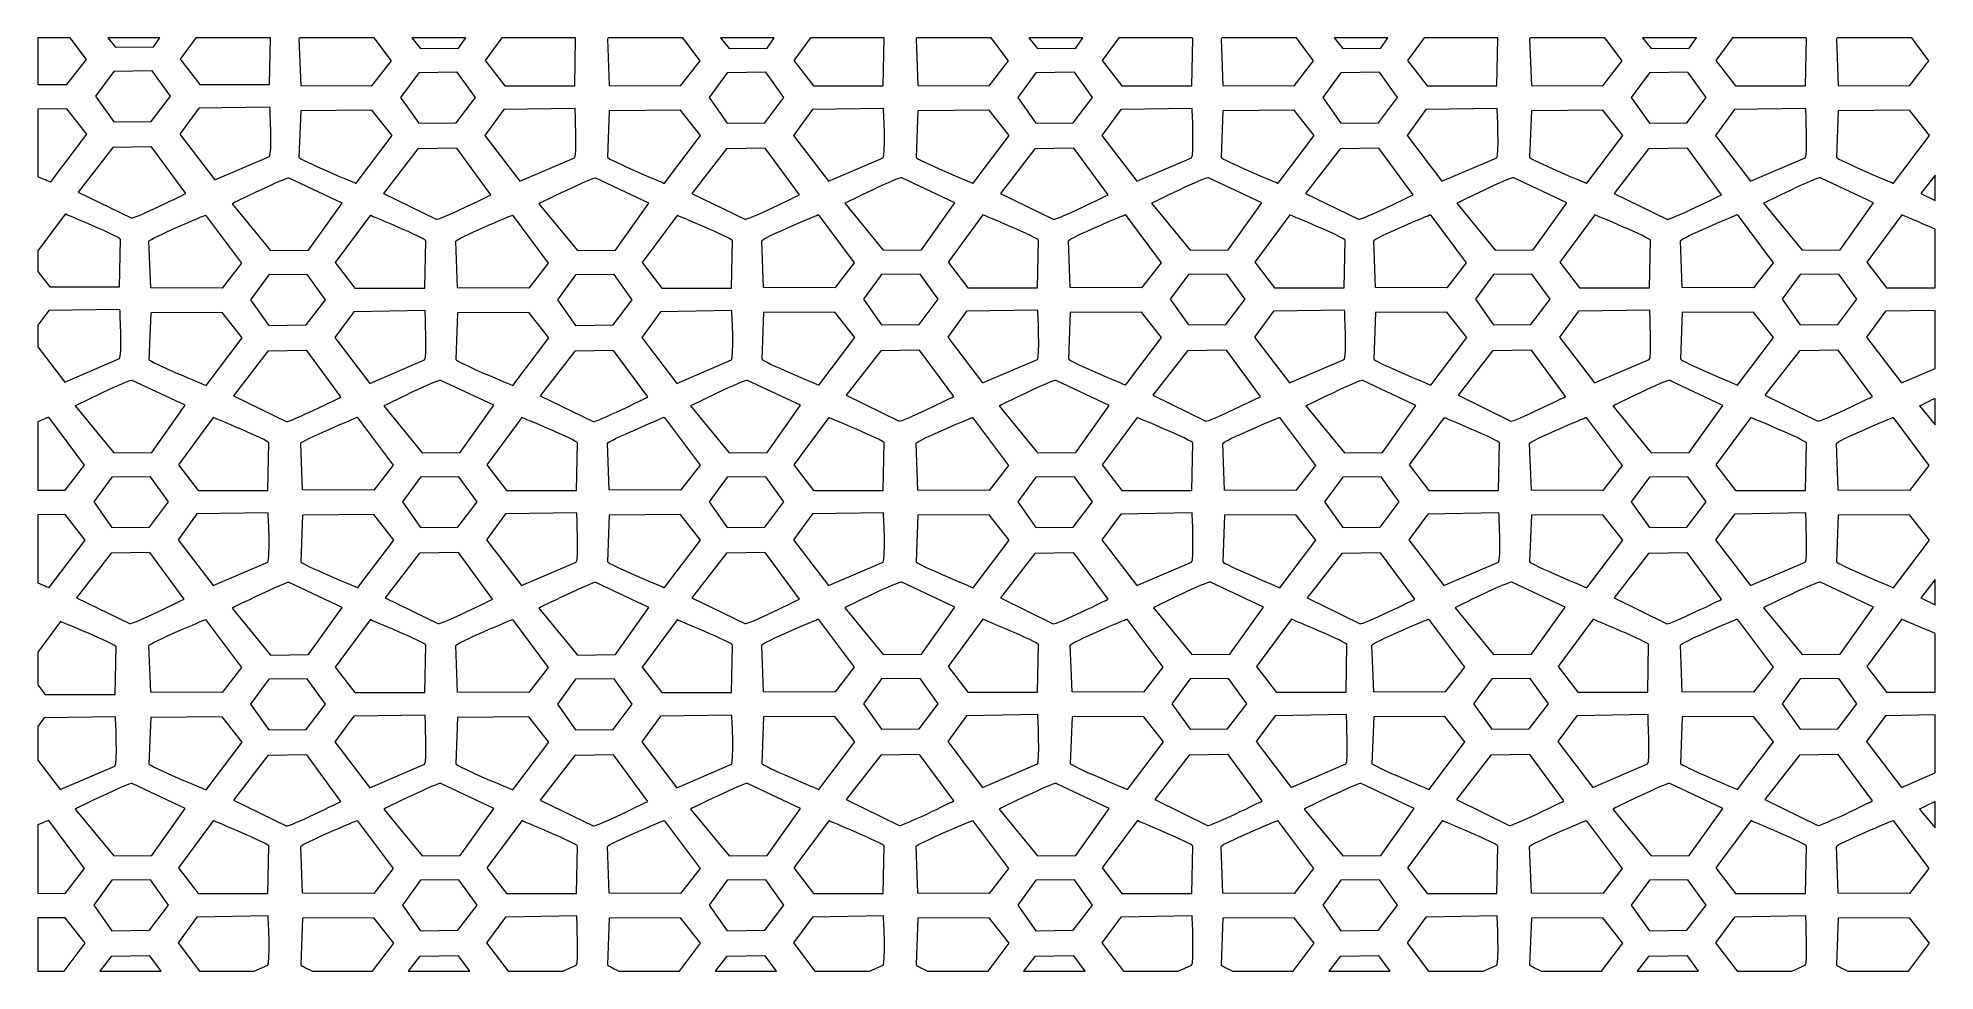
# Model space of a CAD drawing. Header units: millimetres. Extents: x -1200 to 1200, y -590 to 590.
import ezdxf

# ---------------------------------------------------------------- set-up
doc = ezdxf.new("R2010")
doc.units = ezdxf.units.MM
doc.header["$MEASUREMENT"] = 0
doc.layers.add('Layer 1', color=7, linetype='Continuous')

msp = doc.modelspace()

# ---------------------------------------------------------------- linework, layer by layer
at = {"layer": 'Layer 1', "color": 250, "lineweight": 20}
for points, knots in [([(-1200.05, 531.1412), (-1200.05, 531.1412), (-1200.05, 589.9734), (-1200.05, 589.9734), (-1200.05, 589.9734), (-1159.3046, 589.9734), (-1159.3046, 589.9734), (-1159.3046, 589.9734), (-1138.7708, 562.5644), (-1138.7708, 562.5644), (-1138.7708, 562.5644), (-1163.407, 530.9886), (-1163.407, 530.9886), (-1163.407, 530.9886), (-1200.05, 531.1412), (-1200.05, 531.1412)], [0, 0, 0, 0, 0.2, 0.2, 0.2, 0.4, 0.4, 0.4, 0.6, 0.6, 0.6, 0.8, 0.8, 0.8, 1, 1, 1, 1]), ([(-1111.5606, 589.9734), (-1111.5606, 589.9734), (-1045.9607, 589.9734), (-1045.9607, 589.9734), (-1045.9607, 589.9734), (-1053.8473, 578.872), (-1053.8473, 578.872), (-1053.8473, 578.872), (-1102.0395, 578.3645), (-1102.0395, 578.3645), (-1102.0395, 578.3645), (-1111.5606, 589.9734), (-1111.5606, 589.9734)], [0, 0, 0, 0, 0.25, 0.25, 0.25, 0.5, 0.5, 0.5, 0.75, 0.75, 0.75, 1, 1, 1, 1]), ([(-1000.3652, 589.9734), (-1000.3652, 589.9734), (-905.7954, 589.9734), (-905.7954, 589.9734), (-905.7954, 589.9734), (-907.0007, 530.9206), (-907.0007, 530.9206), (-907.0007, 530.9206), (-995.3161, 530.9124), (-995.3161, 530.9124), (-995.3161, 530.9124), (-1020.149, 563.1826), (-1020.149, 563.1826), (-1020.149, 563.1826), (-1000.3652, 589.9734), (-1000.3652, 589.9734)], [0, 0, 0, 0, 0.2, 0.2, 0.2, 0.4, 0.4, 0.4, 0.6, 0.6, 0.6, 0.8, 0.8, 0.8, 1, 1, 1, 1]), ([(-868.4894, 589.9734), (-868.4894, 589.9734), (-774.5849, 589.9734), (-774.5849, 589.9734), (-774.5849, 589.9734), (-752.8077, 560.904), (-752.8077, 560.904), (-752.8077, 560.904), (-777.4439, 529.3283), (-777.4439, 529.3283), (-777.4439, 529.3283), (-867.6346, 529.7032), (-867.6346, 529.7032), (-867.6346, 529.7032), (-869.8462, 588.6925), (-869.8462, 588.6925), (-869.8558, 588.9485), (-869.3729, 589.386), (-868.4894, 589.9734)], [0, 0, 0, 0, 0.166666667, 0.166666667, 0.166666667, 0.333333333, 0.333333333, 0.333333333, 0.5, 0.5, 0.5, 0.666666667, 0.666666667, 0.666666667, 0.833333333, 0.833333333, 0.833333333, 1, 1, 1, 1]), ([(-726.959, 589.9734), (-726.959, 589.9734), (-658.8173, 589.9734), (-658.8173, 589.9734), (-658.8173, 589.9734), (-667.8842, 577.2117), (-667.8842, 577.2117), (-667.8842, 577.2117), (-716.0764, 576.7042), (-716.0764, 576.7042), (-716.0764, 576.7042), (-726.959, 589.9734), (-726.959, 589.9734)], [0, 0, 0, 0, 0.25, 0.25, 0.25, 0.5, 0.5, 0.5, 0.75, 0.75, 0.75, 1, 1, 1, 1]), ([(-613.1765, 589.9734), (-613.1765, 589.9734), (-520.3759, 589.9734), (-520.3759, 589.9734), (-520.0135, 589.6765), (-519.8096, 589.4396), (-519.8132, 589.2771), (-519.8132, 589.2771), (-521.0376, 529.2602), (-521.0376, 529.2602), (-521.0376, 529.2602), (-609.353, 529.252), (-609.353, 529.252), (-609.353, 529.252), (-634.1859, 561.5222), (-634.1859, 561.5222), (-634.1859, 561.5222), (-613.1765, 589.9734), (-613.1765, 589.9734)], [0, 0, 0, 0, 0.166666667, 0.166666667, 0.166666667, 0.333333333, 0.333333333, 0.333333333, 0.5, 0.5, 0.5, 0.666666667, 0.666666667, 0.666666667, 0.833333333, 0.833333333, 0.833333333, 1, 1, 1, 1]), ([(-478.1652, 589.9734), (-478.1652, 589.9734), (-384.2606, 589.9734), (-384.2606, 589.9734), (-384.2606, 589.9734), (-362.4834, 560.904), (-362.4834, 560.904), (-362.4834, 560.904), (-387.1196, 529.3283), (-387.1196, 529.3283), (-387.1196, 529.3283), (-477.3103, 529.7032), (-477.3103, 529.7032), (-477.3103, 529.7032), (-479.5219, 588.6925), (-479.5219, 588.6925), (-479.5314, 588.9485), (-479.0486, 589.386), (-478.1652, 589.9734)], [0, 0, 0, 0, 0.166666667, 0.166666667, 0.166666667, 0.333333333, 0.333333333, 0.333333333, 0.5, 0.5, 0.5, 0.666666667, 0.666666667, 0.666666667, 0.833333333, 0.833333333, 0.833333333, 1, 1, 1, 1]), ([(-336.6347, 589.9734), (-336.6347, 589.9734), (-268.493, 589.9734), (-268.493, 589.9734), (-268.493, 589.9734), (-277.5599, 577.2117), (-277.5599, 577.2117), (-277.5599, 577.2117), (-325.7521, 576.7042), (-325.7521, 576.7042), (-325.7521, 576.7042), (-336.6347, 589.9734), (-336.6347, 589.9734)], [0, 0, 0, 0, 0.25, 0.25, 0.25, 0.5, 0.5, 0.5, 0.75, 0.75, 0.75, 1, 1, 1, 1]), ([(-222.8522, 589.9734), (-222.8522, 589.9734), (-130.0517, 589.9734), (-130.0517, 589.9734), (-129.6892, 589.6765), (-129.4853, 589.4396), (-129.4889, 589.2771), (-129.4889, 589.2771), (-130.7134, 529.2602), (-130.7134, 529.2602), (-130.7134, 529.2602), (-219.0288, 529.252), (-219.0288, 529.252), (-219.0288, 529.252), (-243.8616, 561.5222), (-243.8616, 561.5222), (-243.8616, 561.5222), (-222.8522, 589.9734), (-222.8522, 589.9734)], [0, 0, 0, 0, 0.166666667, 0.166666667, 0.166666667, 0.333333333, 0.333333333, 0.333333333, 0.5, 0.5, 0.5, 0.666666667, 0.666666667, 0.666666667, 0.833333333, 0.833333333, 0.833333333, 1, 1, 1, 1]), ([(-87.8409, 589.9734), (-87.8409, 589.9734), (6.0637, 589.9734), (6.0637, 589.9734), (6.0637, 589.9734), (27.8409, 560.904), (27.8409, 560.904), (27.8409, 560.904), (3.2048, 529.3283), (3.2048, 529.3283), (3.2048, 529.3283), (-86.986, 529.7032), (-86.986, 529.7032), (-86.986, 529.7032), (-89.1976, 588.6925), (-89.1976, 588.6925), (-89.2072, 588.9485), (-88.7243, 589.386), (-87.8409, 589.9734)], [0, 0, 0, 0, 0.166666667, 0.166666667, 0.166666667, 0.333333333, 0.333333333, 0.333333333, 0.5, 0.5, 0.5, 0.666666667, 0.666666667, 0.666666667, 0.833333333, 0.833333333, 0.833333333, 1, 1, 1, 1]), ([(53.6896, 589.9734), (53.6896, 589.9734), (121.8312, 589.9734), (121.8312, 589.9734), (121.8312, 589.9734), (112.7644, 577.2117), (112.7644, 577.2117), (112.7644, 577.2117), (64.5722, 576.7042), (64.5722, 576.7042), (64.5722, 576.7042), (53.6896, 589.9734), (53.6896, 589.9734)], [0, 0, 0, 0, 0.25, 0.25, 0.25, 0.5, 0.5, 0.5, 0.75, 0.75, 0.75, 1, 1, 1, 1]), ([(167.4721, 589.9734), (167.4721, 589.9734), (260.2727, 589.9734), (260.2727, 589.9734), (260.6351, 589.6765), (260.8389, 589.4396), (260.8354, 589.2771), (260.8354, 589.2771), (259.611, 529.2602), (259.611, 529.2602), (259.611, 529.2602), (171.2956, 529.252), (171.2956, 529.252), (171.2956, 529.252), (146.4627, 561.5222), (146.4627, 561.5222), (146.4627, 561.5222), (167.4721, 589.9734), (167.4721, 589.9734)], [0, 0, 0, 0, 0.166666667, 0.166666667, 0.166666667, 0.333333333, 0.333333333, 0.333333333, 0.5, 0.5, 0.5, 0.666666667, 0.666666667, 0.666666667, 0.833333333, 0.833333333, 0.833333333, 1, 1, 1, 1]), ([(298.1223, 589.9734), (298.1223, 589.9734), (392.0268, 589.9734), (392.0268, 589.9734), (392.0268, 589.9734), (413.8041, 560.904), (413.8041, 560.904), (413.8041, 560.904), (389.1679, 529.3283), (389.1679, 529.3283), (389.1679, 529.3283), (298.9771, 529.7032), (298.9771, 529.7032), (298.9771, 529.7032), (296.7655, 588.6925), (296.7655, 588.6925), (296.7559, 588.9485), (297.2388, 589.386), (298.1223, 589.9734)], [0, 0, 0, 0, 0.166666667, 0.166666667, 0.166666667, 0.333333333, 0.333333333, 0.333333333, 0.5, 0.5, 0.5, 0.666666667, 0.666666667, 0.666666667, 0.833333333, 0.833333333, 0.833333333, 1, 1, 1, 1]), ([(439.6527, 589.9734), (439.6527, 589.9734), (507.7944, 589.9734), (507.7944, 589.9734), (507.7944, 589.9734), (498.7276, 577.2117), (498.7276, 577.2117), (498.7276, 577.2117), (450.5353, 576.7042), (450.5353, 576.7042), (450.5353, 576.7042), (439.6527, 589.9734), (439.6527, 589.9734)], [0, 0, 0, 0, 0.25, 0.25, 0.25, 0.5, 0.5, 0.5, 0.75, 0.75, 0.75, 1, 1, 1, 1]), ([(553.4352, 589.9734), (553.4352, 589.9734), (646.2358, 589.9734), (646.2358, 589.9734), (646.5982, 589.6765), (646.8021, 589.4396), (646.7985, 589.2771), (646.7985, 589.2771), (645.5741, 529.2602), (645.5741, 529.2602), (645.5741, 529.2602), (557.2587, 529.252), (557.2587, 529.252), (557.2587, 529.252), (532.4258, 561.5222), (532.4258, 561.5222), (532.4258, 561.5222), (553.4352, 589.9734), (553.4352, 589.9734)], [0, 0, 0, 0, 0.166666667, 0.166666667, 0.166666667, 0.333333333, 0.333333333, 0.333333333, 0.5, 0.5, 0.5, 0.666666667, 0.666666667, 0.666666667, 0.833333333, 0.833333333, 0.833333333, 1, 1, 1, 1]), ([(688.4466, 589.9734), (688.4466, 589.9734), (782.3511, 589.9734), (782.3511, 589.9734), (782.3511, 589.9734), (804.1283, 560.904), (804.1283, 560.904), (804.1283, 560.904), (779.4921, 529.3283), (779.4921, 529.3283), (779.4921, 529.3283), (689.3014, 529.7032), (689.3014, 529.7032), (689.3014, 529.7032), (687.0898, 588.6925), (687.0898, 588.6925), (687.0803, 588.9485), (687.5631, 589.386), (688.4466, 589.9734)], [0, 0, 0, 0, 0.166666667, 0.166666667, 0.166666667, 0.333333333, 0.333333333, 0.333333333, 0.5, 0.5, 0.5, 0.666666667, 0.666666667, 0.666666667, 0.833333333, 0.833333333, 0.833333333, 1, 1, 1, 1]), ([(829.977, 589.9734), (829.977, 589.9734), (898.1187, 589.9734), (898.1187, 589.9734), (898.1187, 589.9734), (889.0518, 577.2117), (889.0518, 577.2117), (889.0518, 577.2117), (840.8596, 576.7042), (840.8596, 576.7042), (840.8596, 576.7042), (829.977, 589.9734), (829.977, 589.9734)], [0, 0, 0, 0, 0.25, 0.25, 0.25, 0.5, 0.5, 0.5, 0.75, 0.75, 0.75, 1, 1, 1, 1]), ([(943.7595, 589.9734), (943.7595, 589.9734), (1036.5601, 589.9734), (1036.5601, 589.9734), (1036.9225, 589.6765), (1037.1264, 589.4396), (1037.1228, 589.2771), (1037.1228, 589.2771), (1035.8984, 529.2602), (1035.8984, 529.2602), (1035.8984, 529.2602), (947.583, 529.252), (947.583, 529.252), (947.583, 529.252), (922.7501, 561.5222), (922.7501, 561.5222), (922.7501, 561.5222), (943.7595, 589.9734), (943.7595, 589.9734)], [0, 0, 0, 0, 0.166666667, 0.166666667, 0.166666667, 0.333333333, 0.333333333, 0.333333333, 0.5, 0.5, 0.5, 0.666666667, 0.666666667, 0.666666667, 0.833333333, 0.833333333, 0.833333333, 1, 1, 1, 1]), ([(1076.5903, 589.9734), (1076.5903, 589.9734), (1170.4948, 589.9734), (1170.4948, 589.9734), (1170.4948, 589.9734), (1192.272, 560.904), (1192.272, 560.904), (1192.272, 560.904), (1167.6359, 529.3283), (1167.6359, 529.3283), (1167.6359, 529.3283), (1077.4451, 529.7032), (1077.4451, 529.7032), (1077.4451, 529.7032), (1075.2335, 588.6925), (1075.2335, 588.6925), (1075.2239, 588.9485), (1075.7068, 589.386), (1076.5903, 589.9734)], [0, 0, 0, 0, 0.166666667, 0.166666667, 0.166666667, 0.333333333, 0.333333333, 0.333333333, 0.5, 0.5, 0.5, 0.666666667, 0.666666667, 0.666666667, 0.833333333, 0.833333333, 0.833333333, 1, 1, 1, 1]), ([(-1104.2117, 483.8506), (-1104.2117, 483.8506), (-1127.1955, 516.2778), (-1127.1955, 516.2778), (-1127.1955, 516.2778), (-1104.2117, 547.6757), (-1104.2117, 547.6757), (-1104.2117, 547.6757), (-1055.5403, 548.1904), (-1055.5403, 548.1904), (-1055.5403, 548.1904), (-1032.5565, 516.2778), (-1032.5565, 516.2778), (-1032.5565, 516.2778), (-1056.8923, 484.3653), (-1056.8923, 484.3653), (-1056.8923, 484.3653), (-1104.2117, 483.8506), (-1104.2117, 483.8506)], [0, 0, 0, 0, 0.166666667, 0.166666667, 0.166666667, 0.333333333, 0.333333333, 0.333333333, 0.5, 0.5, 0.5, 0.666666667, 0.666666667, 0.666666667, 0.833333333, 0.833333333, 0.833333333, 1, 1, 1, 1]), ([(-718.2486, 482.1903), (-718.2486, 482.1903), (-741.2324, 514.6175), (-741.2324, 514.6175), (-741.2324, 514.6175), (-718.2486, 546.0153), (-718.2486, 546.0153), (-718.2486, 546.0153), (-669.5771, 546.53), (-669.5771, 546.53), (-669.5771, 546.53), (-646.5934, 514.6175), (-646.5934, 514.6175), (-646.5934, 514.6175), (-670.9292, 482.7049), (-670.9292, 482.7049), (-670.9292, 482.7049), (-718.2486, 482.1903), (-718.2486, 482.1903)], [0, 0, 0, 0, 0.166666667, 0.166666667, 0.166666667, 0.333333333, 0.333333333, 0.333333333, 0.5, 0.5, 0.5, 0.666666667, 0.666666667, 0.666666667, 0.833333333, 0.833333333, 0.833333333, 1, 1, 1, 1]), ([(-327.9243, 482.1903), (-327.9243, 482.1903), (-350.908, 514.6175), (-350.908, 514.6175), (-350.908, 514.6175), (-327.9243, 546.0153), (-327.9243, 546.0153), (-327.9243, 546.0153), (-279.2528, 546.53), (-279.2528, 546.53), (-279.2528, 546.53), (-256.2691, 514.6175), (-256.2691, 514.6175), (-256.2691, 514.6175), (-280.6048, 482.7049), (-280.6048, 482.7049), (-280.6048, 482.7049), (-327.9243, 482.1903), (-327.9243, 482.1903)], [0, 0, 0, 0, 0.166666667, 0.166666667, 0.166666667, 0.333333333, 0.333333333, 0.333333333, 0.5, 0.5, 0.5, 0.666666667, 0.666666667, 0.666666667, 0.833333333, 0.833333333, 0.833333333, 1, 1, 1, 1]), ([(62.4, 482.1903), (62.4, 482.1903), (39.4162, 514.6175), (39.4162, 514.6175), (39.4162, 514.6175), (62.4, 546.0153), (62.4, 546.0153), (62.4, 546.0153), (111.0714, 546.53), (111.0714, 546.53), (111.0714, 546.53), (134.0552, 514.6175), (134.0552, 514.6175), (134.0552, 514.6175), (109.7195, 482.7049), (109.7195, 482.7049), (109.7195, 482.7049), (62.4, 482.1903), (62.4, 482.1903)], [0, 0, 0, 0, 0.166666667, 0.166666667, 0.166666667, 0.333333333, 0.333333333, 0.333333333, 0.5, 0.5, 0.5, 0.666666667, 0.666666667, 0.666666667, 0.833333333, 0.833333333, 0.833333333, 1, 1, 1, 1]), ([(448.3631, 482.1903), (448.3631, 482.1903), (425.3793, 514.6175), (425.3793, 514.6175), (425.3793, 514.6175), (448.3631, 546.0153), (448.3631, 546.0153), (448.3631, 546.0153), (497.0346, 546.53), (497.0346, 546.53), (497.0346, 546.53), (520.0183, 514.6175), (520.0183, 514.6175), (520.0183, 514.6175), (495.6825, 482.7049), (495.6825, 482.7049), (495.6825, 482.7049), (448.3631, 482.1903), (448.3631, 482.1903)], [0, 0, 0, 0, 0.166666667, 0.166666667, 0.166666667, 0.333333333, 0.333333333, 0.333333333, 0.5, 0.5, 0.5, 0.666666667, 0.666666667, 0.666666667, 0.833333333, 0.833333333, 0.833333333, 1, 1, 1, 1]), ([(838.6874, 482.1903), (838.6874, 482.1903), (815.7036, 514.6175), (815.7036, 514.6175), (815.7036, 514.6175), (838.6874, 546.0153), (838.6874, 546.0153), (838.6874, 546.0153), (887.3589, 546.53), (887.3589, 546.53), (887.3589, 546.53), (910.3426, 514.6175), (910.3426, 514.6175), (910.3426, 514.6175), (886.0069, 482.7049), (886.0069, 482.7049), (886.0069, 482.7049), (838.6874, 482.1903), (838.6874, 482.1903)], [0, 0, 0, 0, 0.166666667, 0.166666667, 0.166666667, 0.333333333, 0.333333333, 0.333333333, 0.5, 0.5, 0.5, 0.666666667, 0.666666667, 0.666666667, 0.833333333, 0.833333333, 0.833333333, 1, 1, 1, 1]), ([(-1200.05, 414.7421), (-1200.05, 414.7421), (-1200.05, 499.9412), (-1200.05, 499.9412), (-1200.05, 499.9412), (-1163.407, 500.2072), (-1163.407, 500.2072), (-1163.407, 500.2072), (-1138.0948, 468.1167), (-1138.0948, 468.1167), (-1138.0948, 468.1167), (-1183.62, 407.8629), (-1183.62, 407.8629), (-1183.62, 407.8629), (-1190.5194, 410.7124), (-1200.05, 414.7421)], [0, 0, 0, 0, 0.2, 0.2, 0.2, 0.4, 0.4, 0.4, 0.6, 0.6, 0.6, 0.8, 0.8, 0.8, 1, 1, 1, 1]), ([(-907.1963, 440.1449), (-907.1963, 440.1449), (-976.4074, 410.4846), (-976.4074, 410.4846), (-976.4074, 410.4846), (-1020.5675, 468.419), (-1020.5675, 468.419), (-1020.5675, 468.419), (-996.6574, 501.0914), (-996.6574, 501.0914), (-996.6574, 501.0914), (-906.568, 502.4748), (-906.568, 502.4748), (-906.568, 502.4748), (-903.6398, 441.67), (-907.1963, 440.1449)], [0, 0, 0, 0, 0.2, 0.2, 0.2, 0.4, 0.4, 0.4, 0.6, 0.6, 0.6, 0.8, 0.8, 0.8, 1, 1, 1, 1]), ([(-869.8462, 439.1827), (-869.8462, 439.1827), (-867.6346, 497.8923), (-867.6346, 497.8923), (-867.6346, 497.8923), (-777.4439, 498.5468), (-777.4439, 498.5468), (-777.4439, 498.5468), (-752.1317, 466.4563), (-752.1317, 466.4563), (-752.1317, 466.4563), (-797.6568, 406.2025), (-797.6568, 406.2025), (-797.6568, 406.2025), (-869.9618, 436.0744), (-869.8462, 439.1827)], [0, 0, 0, 0, 0.2, 0.2, 0.2, 0.4, 0.4, 0.4, 0.6, 0.6, 0.6, 0.8, 0.8, 0.8, 1, 1, 1, 1]), ([(-521.2332, 438.4845), (-521.2332, 438.4845), (-590.4443, 408.8242), (-590.4443, 408.8242), (-590.4443, 408.8242), (-634.6044, 466.7587), (-634.6044, 466.7587), (-634.6044, 466.7587), (-610.6943, 499.431), (-610.6943, 499.431), (-610.6943, 499.431), (-520.6049, 500.8145), (-520.6049, 500.8145), (-520.6049, 500.8145), (-517.6767, 440.0097), (-521.2332, 438.4845)], [0, 0, 0, 0, 0.2, 0.2, 0.2, 0.4, 0.4, 0.4, 0.6, 0.6, 0.6, 0.8, 0.8, 0.8, 1, 1, 1, 1]), ([(-479.5219, 439.1827), (-479.5219, 439.1827), (-477.3103, 497.8923), (-477.3103, 497.8923), (-477.3103, 497.8923), (-387.1196, 498.5468), (-387.1196, 498.5468), (-387.1196, 498.5468), (-361.8074, 466.4563), (-361.8074, 466.4563), (-361.8074, 466.4563), (-407.3326, 406.2025), (-407.3326, 406.2025), (-407.3326, 406.2025), (-479.6376, 436.0744), (-479.5219, 439.1827)], [0, 0, 0, 0, 0.2, 0.2, 0.2, 0.4, 0.4, 0.4, 0.6, 0.6, 0.6, 0.8, 0.8, 0.8, 1, 1, 1, 1]), ([(-130.9089, 438.4845), (-130.9089, 438.4845), (-200.12, 408.8242), (-200.12, 408.8242), (-200.12, 408.8242), (-244.2801, 466.7587), (-244.2801, 466.7587), (-244.2801, 466.7587), (-220.37, 499.431), (-220.37, 499.431), (-220.37, 499.431), (-130.2806, 500.8145), (-130.2806, 500.8145), (-130.2806, 500.8145), (-127.3525, 440.0097), (-130.9089, 438.4845)], [0, 0, 0, 0, 0.2, 0.2, 0.2, 0.4, 0.4, 0.4, 0.6, 0.6, 0.6, 0.8, 0.8, 0.8, 1, 1, 1, 1]), ([(-89.1976, 439.1827), (-89.1976, 439.1827), (-86.986, 497.8923), (-86.986, 497.8923), (-86.986, 497.8923), (3.2048, 498.5468), (3.2048, 498.5468), (3.2048, 498.5468), (28.5169, 466.4563), (28.5169, 466.4563), (28.5169, 466.4563), (-17.0083, 406.2025), (-17.0083, 406.2025), (-17.0083, 406.2025), (-89.3132, 436.0744), (-89.1976, 439.1827)], [0, 0, 0, 0, 0.2, 0.2, 0.2, 0.4, 0.4, 0.4, 0.6, 0.6, 0.6, 0.8, 0.8, 0.8, 1, 1, 1, 1]), ([(259.4155, 438.4845), (259.4155, 438.4845), (190.2043, 408.8242), (190.2043, 408.8242), (190.2043, 408.8242), (146.0442, 466.7587), (146.0442, 466.7587), (146.0442, 466.7587), (169.9544, 499.431), (169.9544, 499.431), (169.9544, 499.431), (260.0438, 500.8145), (260.0438, 500.8145), (260.0438, 500.8145), (262.9719, 440.0097), (259.4155, 438.4845)], [0, 0, 0, 0, 0.2, 0.2, 0.2, 0.4, 0.4, 0.4, 0.6, 0.6, 0.6, 0.8, 0.8, 0.8, 1, 1, 1, 1]), ([(296.7655, 439.1827), (296.7655, 439.1827), (298.9771, 497.8923), (298.9771, 497.8923), (298.9771, 497.8923), (389.1679, 498.5468), (389.1679, 498.5468), (389.1679, 498.5468), (414.48, 466.4563), (414.48, 466.4563), (414.48, 466.4563), (368.9548, 406.2025), (368.9548, 406.2025), (368.9548, 406.2025), (296.6499, 436.0744), (296.7655, 439.1827)], [0, 0, 0, 0, 0.2, 0.2, 0.2, 0.4, 0.4, 0.4, 0.6, 0.6, 0.6, 0.8, 0.8, 0.8, 1, 1, 1, 1]), ([(645.3786, 438.4845), (645.3786, 438.4845), (576.1674, 408.8242), (576.1674, 408.8242), (576.1674, 408.8242), (532.0073, 466.7587), (532.0073, 466.7587), (532.0073, 466.7587), (555.9175, 499.431), (555.9175, 499.431), (555.9175, 499.431), (646.0069, 500.8145), (646.0069, 500.8145), (646.0069, 500.8145), (648.935, 440.0097), (645.3786, 438.4845)], [0, 0, 0, 0, 0.2, 0.2, 0.2, 0.4, 0.4, 0.4, 0.6, 0.6, 0.6, 0.8, 0.8, 0.8, 1, 1, 1, 1]), ([(687.0898, 439.1827), (687.0898, 439.1827), (689.3014, 497.8923), (689.3014, 497.8923), (689.3014, 497.8923), (779.4921, 498.5468), (779.4921, 498.5468), (779.4921, 498.5468), (804.8043, 466.4563), (804.8043, 466.4563), (804.8043, 466.4563), (759.2792, 406.2025), (759.2792, 406.2025), (759.2792, 406.2025), (686.9741, 436.0744), (687.0898, 439.1827)], [0, 0, 0, 0, 0.2, 0.2, 0.2, 0.4, 0.4, 0.4, 0.6, 0.6, 0.6, 0.8, 0.8, 0.8, 1, 1, 1, 1]), ([(1035.7028, 438.4845), (1035.7028, 438.4845), (966.4917, 408.8242), (966.4917, 408.8242), (966.4917, 408.8242), (922.3316, 466.7587), (922.3316, 466.7587), (922.3316, 466.7587), (946.2417, 499.431), (946.2417, 499.431), (946.2417, 499.431), (1036.3311, 500.8145), (1036.3311, 500.8145), (1036.3311, 500.8145), (1039.2593, 440.0097), (1035.7028, 438.4845)], [0, 0, 0, 0, 0.2, 0.2, 0.2, 0.4, 0.4, 0.4, 0.6, 0.6, 0.6, 0.8, 0.8, 0.8, 1, 1, 1, 1]), ([(1075.2335, 439.1827), (1075.2335, 439.1827), (1077.4451, 497.8923), (1077.4451, 497.8923), (1077.4451, 497.8923), (1167.6359, 498.5468), (1167.6359, 498.5468), (1167.6359, 498.5468), (1192.948, 466.4563), (1192.948, 466.4563), (1192.948, 466.4563), (1147.4229, 406.2025), (1147.4229, 406.2025), (1147.4229, 406.2025), (1075.1179, 436.0744), (1075.2335, 439.1827)], [0, 0, 0, 0, 0.2, 0.2, 0.2, 0.4, 0.4, 0.4, 0.6, 0.6, 0.6, 0.8, 0.8, 0.8, 1, 1, 1, 1]), ([(-1082.1293, 362.3543), (-1082.1293, 362.3543), (-1149.0359, 394.935), (-1149.0359, 394.935), (-1149.0359, 394.935), (-1105.3264, 451.3253), (-1105.3264, 451.3253), (-1105.3264, 451.3253), (-1056.2139, 452.1505), (-1056.2139, 452.1505), (-1056.2139, 452.1505), (-1012.9539, 393.2792), (-1012.9539, 393.2792), (-1012.9539, 393.2792), (-1078.6885, 360.6794), (-1082.1293, 362.3543)], [0, 0, 0, 0, 0.2, 0.2, 0.2, 0.4, 0.4, 0.4, 0.6, 0.6, 0.6, 0.8, 0.8, 0.8, 1, 1, 1, 1]), ([(-696.1662, 360.694), (-696.1662, 360.694), (-763.0728, 393.2746), (-763.0728, 393.2746), (-763.0728, 393.2746), (-719.3633, 449.6649), (-719.3633, 449.6649), (-719.3633, 449.6649), (-670.2508, 450.4901), (-670.2508, 450.4901), (-670.2508, 450.4901), (-626.9908, 391.6188), (-626.9908, 391.6188), (-626.9908, 391.6188), (-692.7255, 359.0191), (-696.1662, 360.694)], [0, 0, 0, 0, 0.2, 0.2, 0.2, 0.4, 0.4, 0.4, 0.6, 0.6, 0.6, 0.8, 0.8, 0.8, 1, 1, 1, 1]), ([(-305.8419, 360.694), (-305.8419, 360.694), (-372.7485, 393.2746), (-372.7485, 393.2746), (-372.7485, 393.2746), (-329.0391, 449.6649), (-329.0391, 449.6649), (-329.0391, 449.6649), (-279.9265, 450.4901), (-279.9265, 450.4901), (-279.9265, 450.4901), (-236.6665, 391.6188), (-236.6665, 391.6188), (-236.6665, 391.6188), (-302.4011, 359.0191), (-305.8419, 360.694)], [0, 0, 0, 0, 0.2, 0.2, 0.2, 0.4, 0.4, 0.4, 0.6, 0.6, 0.6, 0.8, 0.8, 0.8, 1, 1, 1, 1]), ([(84.4824, 360.694), (84.4824, 360.694), (17.5758, 393.2746), (17.5758, 393.2746), (17.5758, 393.2746), (61.2853, 449.6649), (61.2853, 449.6649), (61.2853, 449.6649), (110.3978, 450.4901), (110.3978, 450.4901), (110.3978, 450.4901), (153.6578, 391.6188), (153.6578, 391.6188), (153.6578, 391.6188), (87.9232, 359.0191), (84.4824, 360.694)], [0, 0, 0, 0, 0.2, 0.2, 0.2, 0.4, 0.4, 0.4, 0.6, 0.6, 0.6, 0.8, 0.8, 0.8, 1, 1, 1, 1]), ([(470.4456, 360.694), (470.4456, 360.694), (403.5389, 393.2746), (403.5389, 393.2746), (403.5389, 393.2746), (447.2484, 449.6649), (447.2484, 449.6649), (447.2484, 449.6649), (496.3609, 450.4901), (496.3609, 450.4901), (496.3609, 450.4901), (539.6209, 391.6188), (539.6209, 391.6188), (539.6209, 391.6188), (473.8863, 359.0191), (470.4456, 360.694)], [0, 0, 0, 0, 0.2, 0.2, 0.2, 0.4, 0.4, 0.4, 0.6, 0.6, 0.6, 0.8, 0.8, 0.8, 1, 1, 1, 1]), ([(860.7698, 360.694), (860.7698, 360.694), (793.8632, 393.2746), (793.8632, 393.2746), (793.8632, 393.2746), (837.5726, 449.6649), (837.5726, 449.6649), (837.5726, 449.6649), (886.6852, 450.4901), (886.6852, 450.4901), (886.6852, 450.4901), (929.9452, 391.6188), (929.9452, 391.6188), (929.9452, 391.6188), (864.2106, 359.0191), (860.7698, 360.694)], [0, 0, 0, 0, 0.2, 0.2, 0.2, 0.4, 0.4, 0.4, 0.6, 0.6, 0.6, 0.8, 0.8, 0.8, 1, 1, 1, 1]), ([(-882.4028, 412.6442), (-882.4028, 412.6442), (-815.2482, 381.1229), (-815.2482, 381.1229), (-815.2482, 381.1229), (-857.5949, 321.5173), (-857.5949, 321.5173), (-857.5949, 321.5173), (-905.7871, 321.0098), (-905.7871, 321.0098), (-905.7871, 321.0098), (-954.4537, 380.3504), (-954.4537, 380.3504), (-954.4537, 380.3504), (-885.8793, 414.2746), (-882.4028, 412.6442)], [0, 0, 0, 0, 0.2, 0.2, 0.2, 0.4, 0.4, 0.4, 0.6, 0.6, 0.6, 0.8, 0.8, 0.8, 1, 1, 1, 1]), ([(-494.259, 412.6442), (-494.259, 412.6442), (-427.1045, 381.1229), (-427.1045, 381.1229), (-427.1045, 381.1229), (-469.4511, 321.5173), (-469.4511, 321.5173), (-469.4511, 321.5173), (-517.6433, 321.0098), (-517.6433, 321.0098), (-517.6433, 321.0098), (-566.31, 380.3504), (-566.31, 380.3504), (-566.31, 380.3504), (-497.7355, 414.2746), (-494.259, 412.6442)], [0, 0, 0, 0, 0.2, 0.2, 0.2, 0.4, 0.4, 0.4, 0.6, 0.6, 0.6, 0.8, 0.8, 0.8, 1, 1, 1, 1]), ([(-107.1991, 413.1844), (-107.1991, 413.1844), (-40.0445, 381.6631), (-40.0445, 381.6631), (-40.0445, 381.6631), (-82.3912, 322.0574), (-82.3912, 322.0574), (-82.3912, 322.0574), (-130.5834, 321.5499), (-130.5834, 321.5499), (-130.5834, 321.5499), (-179.25, 380.8905), (-179.25, 380.8905), (-179.25, 380.8905), (-110.6756, 414.8147), (-107.1991, 413.1844)], [0, 0, 0, 0, 0.2, 0.2, 0.2, 0.4, 0.4, 0.4, 0.6, 0.6, 0.6, 0.8, 0.8, 0.8, 1, 1, 1, 1]), ([(280.9447, 413.1844), (280.9447, 413.1844), (348.0992, 381.6631), (348.0992, 381.6631), (348.0992, 381.6631), (305.7525, 322.0574), (305.7525, 322.0574), (305.7525, 322.0574), (257.5604, 321.5499), (257.5604, 321.5499), (257.5604, 321.5499), (208.8936, 380.8905), (208.8936, 380.8905), (208.8936, 380.8905), (277.4682, 414.8147), (280.9447, 413.1844)], [0, 0, 0, 0, 0.2, 0.2, 0.2, 0.4, 0.4, 0.4, 0.6, 0.6, 0.6, 0.8, 0.8, 0.8, 1, 1, 1, 1]), ([(666.9078, 413.1844), (666.9078, 413.1844), (734.0623, 381.6631), (734.0623, 381.6631), (734.0623, 381.6631), (691.7157, 322.0574), (691.7157, 322.0574), (691.7157, 322.0574), (643.5235, 321.5499), (643.5235, 321.5499), (643.5235, 321.5499), (594.8568, 380.8905), (594.8568, 380.8905), (594.8568, 380.8905), (663.4313, 414.8147), (666.9078, 413.1844)], [0, 0, 0, 0, 0.2, 0.2, 0.2, 0.4, 0.4, 0.4, 0.6, 0.6, 0.6, 0.8, 0.8, 0.8, 1, 1, 1, 1]), ([(1055.0515, 413.1844), (1055.0515, 413.1844), (1122.2061, 381.6631), (1122.2061, 381.6631), (1122.2061, 381.6631), (1079.8594, 322.0574), (1079.8594, 322.0574), (1079.8594, 322.0574), (1031.6672, 321.5499), (1031.6672, 321.5499), (1031.6672, 321.5499), (983.0005, 380.8905), (983.0005, 380.8905), (983.0005, 380.8905), (1051.575, 414.8147), (1055.0515, 413.1844)], [0, 0, 0, 0, 0.2, 0.2, 0.2, 0.4, 0.4, 0.4, 0.6, 0.6, 0.6, 0.8, 0.8, 0.8, 1, 1, 1, 1]), ([(1199.95, 416.4233), (1199.95, 416.4233), (1199.95, 384.5372), (1199.95, 384.5372), (1199.95, 384.5372), (1182.0069, 393.2746), (1182.0069, 393.2746), (1182.0069, 393.2746), (1199.95, 416.4233), (1199.95, 416.4233)], [0, 0, 0, 0, 0.333333333, 0.333333333, 0.333333333, 0.666666667, 0.666666667, 0.666666667, 1, 1, 1, 1]), ([(-1200.05, 294.741), (-1200.05, 294.741), (-1200.05, 320.772), (-1200.05, 320.772), (-1200.05, 320.772), (-1165.6972, 367.2927), (-1165.6972, 367.2927), (-1165.6972, 367.2927), (-1095.425, 338.3514), (-1095.4871, 335.2431), (-1095.4871, 335.2431), (-1096.7114, 275.2262), (-1096.7114, 275.2262), (-1096.7114, 275.2262), (-1185.0268, 275.218), (-1185.0268, 275.218), (-1185.0268, 275.218), (-1200.05, 294.741), (-1200.05, 294.741)], [0, 0, 0, 0, 0.166666667, 0.166666667, 0.166666667, 0.333333333, 0.333333333, 0.333333333, 0.5, 0.5, 0.5, 0.666666667, 0.666666667, 0.666666667, 0.833333333, 0.833333333, 0.833333333, 1, 1, 1, 1]), ([(-1059.5569, 332.9981), (-1059.5569, 332.9981), (-1057.3453, 274.0088), (-1057.3453, 274.0088), (-1057.3453, 274.0088), (-967.1546, 273.6339), (-967.1546, 273.6339), (-967.1546, 273.6339), (-942.5184, 305.2096), (-942.5184, 305.2096), (-942.5184, 305.2096), (-988.0435, 365.9782), (-988.0435, 365.9782), (-988.0435, 365.9782), (-1059.6725, 336.1055), (-1059.5569, 332.9981)], [0, 0, 0, 0, 0.2, 0.2, 0.2, 0.4, 0.4, 0.4, 0.6, 0.6, 0.6, 0.8, 0.8, 0.8, 1, 1, 1, 1]), ([(-709.5239, 333.5827), (-709.5239, 333.5827), (-710.7483, 273.5658), (-710.7483, 273.5658), (-710.7483, 273.5658), (-799.0637, 273.5577), (-799.0637, 273.5577), (-799.0637, 273.5577), (-823.8966, 305.8279), (-823.8966, 305.8279), (-823.8966, 305.8279), (-779.7341, 365.6324), (-779.7341, 365.6324), (-779.7341, 365.6324), (-709.4619, 336.691), (-709.5239, 333.5827)], [0, 0, 0, 0, 0.2, 0.2, 0.2, 0.4, 0.4, 0.4, 0.6, 0.6, 0.6, 0.8, 0.8, 0.8, 1, 1, 1, 1]), ([(-671.4132, 332.9981), (-671.4132, 332.9981), (-669.2016, 274.0088), (-669.2016, 274.0088), (-669.2016, 274.0088), (-579.0108, 273.6339), (-579.0108, 273.6339), (-579.0108, 273.6339), (-554.3746, 305.2096), (-554.3746, 305.2096), (-554.3746, 305.2096), (-599.8999, 365.9782), (-599.8999, 365.9782), (-599.8999, 365.9782), (-671.5288, 336.1055), (-671.4132, 332.9981)], [0, 0, 0, 0, 0.2, 0.2, 0.2, 0.4, 0.4, 0.4, 0.6, 0.6, 0.6, 0.8, 0.8, 0.8, 1, 1, 1, 1]), ([(-321.3802, 333.5827), (-321.3802, 333.5827), (-322.6046, 273.5658), (-322.6046, 273.5658), (-322.6046, 273.5658), (-410.92, 273.5577), (-410.92, 273.5577), (-410.92, 273.5577), (-435.7529, 305.8279), (-435.7529, 305.8279), (-435.7529, 305.8279), (-391.5904, 365.6324), (-391.5904, 365.6324), (-391.5904, 365.6324), (-321.3182, 336.691), (-321.3802, 333.5827)], [0, 0, 0, 0, 0.2, 0.2, 0.2, 0.4, 0.4, 0.4, 0.6, 0.6, 0.6, 0.8, 0.8, 0.8, 1, 1, 1, 1]), ([(-284.3532, 333.5383), (-284.3532, 333.5383), (-282.1416, 274.5489), (-282.1416, 274.5489), (-282.1416, 274.5489), (-191.9509, 274.174), (-191.9509, 274.174), (-191.9509, 274.174), (-167.3147, 305.7498), (-167.3147, 305.7498), (-167.3147, 305.7498), (-212.8399, 366.5184), (-212.8399, 366.5184), (-212.8399, 366.5184), (-284.4688, 336.6456), (-284.3532, 333.5383)], [0, 0, 0, 0, 0.2, 0.2, 0.2, 0.4, 0.4, 0.4, 0.6, 0.6, 0.6, 0.8, 0.8, 0.8, 1, 1, 1, 1]), ([(65.6798, 334.1228), (65.6798, 334.1228), (64.4554, 274.106), (64.4554, 274.106), (64.4554, 274.106), (-23.86, 274.0978), (-23.86, 274.0978), (-23.86, 274.0978), (-48.6929, 306.368), (-48.6929, 306.368), (-48.6929, 306.368), (-4.5304, 366.1725), (-4.5304, 366.1725), (-4.5304, 366.1725), (65.7418, 337.2311), (65.6798, 334.1228)], [0, 0, 0, 0, 0.2, 0.2, 0.2, 0.4, 0.4, 0.4, 0.6, 0.6, 0.6, 0.8, 0.8, 0.8, 1, 1, 1, 1]), ([(103.7905, 333.5383), (103.7905, 333.5383), (106.0021, 274.5489), (106.0021, 274.5489), (106.0021, 274.5489), (196.1929, 274.174), (196.1929, 274.174), (196.1929, 274.174), (220.829, 305.7498), (220.829, 305.7498), (220.829, 305.7498), (175.3038, 366.5184), (175.3038, 366.5184), (175.3038, 366.5184), (103.6749, 336.6456), (103.7905, 333.5383)], [0, 0, 0, 0, 0.2, 0.2, 0.2, 0.4, 0.4, 0.4, 0.6, 0.6, 0.6, 0.8, 0.8, 0.8, 1, 1, 1, 1]), ([(453.8235, 334.1228), (453.8235, 334.1228), (452.5991, 274.106), (452.5991, 274.106), (452.5991, 274.106), (364.2837, 274.0978), (364.2837, 274.0978), (364.2837, 274.0978), (339.4508, 306.368), (339.4508, 306.368), (339.4508, 306.368), (383.6133, 366.1725), (383.6133, 366.1725), (383.6133, 366.1725), (453.8855, 337.2311), (453.8235, 334.1228)], [0, 0, 0, 0, 0.2, 0.2, 0.2, 0.4, 0.4, 0.4, 0.6, 0.6, 0.6, 0.8, 0.8, 0.8, 1, 1, 1, 1]), ([(489.7536, 333.5383), (489.7536, 333.5383), (491.9652, 274.5489), (491.9652, 274.5489), (491.9652, 274.5489), (582.156, 274.174), (582.156, 274.174), (582.156, 274.174), (606.7922, 305.7498), (606.7922, 305.7498), (606.7922, 305.7498), (561.267, 366.5184), (561.267, 366.5184), (561.267, 366.5184), (489.638, 336.6456), (489.7536, 333.5383)], [0, 0, 0, 0, 0.2, 0.2, 0.2, 0.4, 0.4, 0.4, 0.6, 0.6, 0.6, 0.8, 0.8, 0.8, 1, 1, 1, 1]), ([(839.7866, 334.1228), (839.7866, 334.1228), (838.5622, 274.106), (838.5622, 274.106), (838.5622, 274.106), (750.2468, 274.0978), (750.2468, 274.0978), (750.2468, 274.0978), (725.4139, 306.368), (725.4139, 306.368), (725.4139, 306.368), (769.5764, 366.1725), (769.5764, 366.1725), (769.5764, 366.1725), (839.8486, 337.2311), (839.7866, 334.1228)], [0, 0, 0, 0, 0.2, 0.2, 0.2, 0.4, 0.4, 0.4, 0.6, 0.6, 0.6, 0.8, 0.8, 0.8, 1, 1, 1, 1]), ([(877.8973, 333.5383), (877.8973, 333.5383), (880.109, 274.5489), (880.109, 274.5489), (880.109, 274.5489), (970.2997, 274.174), (970.2997, 274.174), (970.2997, 274.174), (994.9359, 305.7498), (994.9359, 305.7498), (994.9359, 305.7498), (949.4106, 366.5184), (949.4106, 366.5184), (949.4106, 366.5184), (877.7817, 336.6456), (877.8973, 333.5383)], [0, 0, 0, 0, 0.2, 0.2, 0.2, 0.4, 0.4, 0.4, 0.6, 0.6, 0.6, 0.8, 0.8, 0.8, 1, 1, 1, 1]), ([(1199.95, 348.2037), (1199.95, 348.2037), (1199.95, 274.1033), (1199.95, 274.1033), (1199.95, 274.1033), (1138.3905, 274.0978), (1138.3905, 274.0978), (1138.3905, 274.0978), (1113.5577, 306.368), (1113.5577, 306.368), (1113.5577, 306.368), (1157.7201, 366.1725), (1157.7201, 366.1725), (1157.7201, 366.1725), (1180.376, 356.8386), (1199.95, 348.2037)], [0, 0, 0, 0, 0.2, 0.2, 0.2, 0.4, 0.4, 0.4, 0.6, 0.6, 0.6, 0.8, 0.8, 0.8, 1, 1, 1, 1]), ([(-907.9593, 226.4959), (-907.9593, 226.4959), (-930.9431, 258.9231), (-930.9431, 258.9231), (-930.9431, 258.9231), (-907.9593, 290.3209), (-907.9593, 290.3209), (-907.9593, 290.3209), (-859.2878, 290.8357), (-859.2878, 290.8357), (-859.2878, 290.8357), (-836.3041, 258.9231), (-836.3041, 258.9231), (-836.3041, 258.9231), (-860.6398, 227.0106), (-860.6398, 227.0106), (-860.6398, 227.0106), (-907.9593, 226.4959), (-907.9593, 226.4959)], [0, 0, 0, 0, 0.166666667, 0.166666667, 0.166666667, 0.333333333, 0.333333333, 0.333333333, 0.5, 0.5, 0.5, 0.666666667, 0.666666667, 0.666666667, 0.833333333, 0.833333333, 0.833333333, 1, 1, 1, 1]), ([(-519.8156, 226.4959), (-519.8156, 226.4959), (-542.7994, 258.9231), (-542.7994, 258.9231), (-542.7994, 258.9231), (-519.8156, 290.3209), (-519.8156, 290.3209), (-519.8156, 290.3209), (-471.1441, 290.8357), (-471.1441, 290.8357), (-471.1441, 290.8357), (-448.1604, 258.9231), (-448.1604, 258.9231), (-448.1604, 258.9231), (-472.4961, 227.0106), (-472.4961, 227.0106), (-472.4961, 227.0106), (-519.8156, 226.4959), (-519.8156, 226.4959)], [0, 0, 0, 0, 0.166666667, 0.166666667, 0.166666667, 0.333333333, 0.333333333, 0.333333333, 0.5, 0.5, 0.5, 0.666666667, 0.666666667, 0.666666667, 0.833333333, 0.833333333, 0.833333333, 1, 1, 1, 1]), ([(-132.7556, 227.036), (-132.7556, 227.036), (-155.7394, 259.4633), (-155.7394, 259.4633), (-155.7394, 259.4633), (-132.7556, 290.8611), (-132.7556, 290.8611), (-132.7556, 290.8611), (-84.0842, 291.3758), (-84.0842, 291.3758), (-84.0842, 291.3758), (-61.1004, 259.4633), (-61.1004, 259.4633), (-61.1004, 259.4633), (-85.4362, 227.5507), (-85.4362, 227.5507), (-85.4362, 227.5507), (-132.7556, 227.036), (-132.7556, 227.036)], [0, 0, 0, 0, 0.166666667, 0.166666667, 0.166666667, 0.333333333, 0.333333333, 0.333333333, 0.5, 0.5, 0.5, 0.666666667, 0.666666667, 0.666666667, 0.833333333, 0.833333333, 0.833333333, 1, 1, 1, 1]), ([(255.3881, 227.036), (255.3881, 227.036), (232.4043, 259.4633), (232.4043, 259.4633), (232.4043, 259.4633), (255.3881, 290.8611), (255.3881, 290.8611), (255.3881, 290.8611), (304.0595, 291.3758), (304.0595, 291.3758), (304.0595, 291.3758), (327.0433, 259.4633), (327.0433, 259.4633), (327.0433, 259.4633), (302.7076, 227.5507), (302.7076, 227.5507), (302.7076, 227.5507), (255.3881, 227.036), (255.3881, 227.036)], [0, 0, 0, 0, 0.166666667, 0.166666667, 0.166666667, 0.333333333, 0.333333333, 0.333333333, 0.5, 0.5, 0.5, 0.666666667, 0.666666667, 0.666666667, 0.833333333, 0.833333333, 0.833333333, 1, 1, 1, 1]), ([(641.3512, 227.036), (641.3512, 227.036), (618.3674, 259.4633), (618.3674, 259.4633), (618.3674, 259.4633), (641.3512, 290.8611), (641.3512, 290.8611), (641.3512, 290.8611), (690.0227, 291.3758), (690.0227, 291.3758), (690.0227, 291.3758), (713.0064, 259.4633), (713.0064, 259.4633), (713.0064, 259.4633), (688.6707, 227.5507), (688.6707, 227.5507), (688.6707, 227.5507), (641.3512, 227.036), (641.3512, 227.036)], [0, 0, 0, 0, 0.166666667, 0.166666667, 0.166666667, 0.333333333, 0.333333333, 0.333333333, 0.5, 0.5, 0.5, 0.666666667, 0.666666667, 0.666666667, 0.833333333, 0.833333333, 0.833333333, 1, 1, 1, 1]), ([(1029.495, 227.036), (1029.495, 227.036), (1006.5112, 259.4633), (1006.5112, 259.4633), (1006.5112, 259.4633), (1029.495, 290.8611), (1029.495, 290.8611), (1029.495, 290.8611), (1078.1664, 291.3758), (1078.1664, 291.3758), (1078.1664, 291.3758), (1101.1501, 259.4633), (1101.1501, 259.4633), (1101.1501, 259.4633), (1076.8144, 227.5507), (1076.8144, 227.5507), (1076.8144, 227.5507), (1029.495, 227.036), (1029.495, 227.036)], [0, 0, 0, 0, 0.166666667, 0.166666667, 0.166666667, 0.333333333, 0.333333333, 0.333333333, 0.5, 0.5, 0.5, 0.666666667, 0.666666667, 0.666666667, 0.833333333, 0.833333333, 0.833333333, 1, 1, 1, 1]), ([(-1200.05, 199.3065), (-1200.05, 199.3065), (-1200.05, 226.701), (-1200.05, 226.701), (-1200.05, 226.701), (-1186.3681, 245.397), (-1186.3681, 245.397), (-1186.3681, 245.397), (-1096.2787, 246.7805), (-1096.2787, 246.7805), (-1096.2787, 246.7805), (-1093.3505, 185.9756), (-1096.907, 184.4505), (-1096.907, 184.4505), (-1166.1181, 154.7902), (-1166.1181, 154.7902), (-1166.1181, 154.7902), (-1200.05, 199.3065), (-1200.05, 199.3065)], [0, 0, 0, 0, 0.166666667, 0.166666667, 0.166666667, 0.333333333, 0.333333333, 0.333333333, 0.5, 0.5, 0.5, 0.666666667, 0.666666667, 0.666666667, 0.833333333, 0.833333333, 0.833333333, 1, 1, 1, 1]), ([(-1059.5569, 183.4883), (-1059.5569, 183.4883), (-1057.3453, 242.1979), (-1057.3453, 242.1979), (-1057.3453, 242.1979), (-967.1546, 242.8525), (-967.1546, 242.8525), (-967.1546, 242.8525), (-941.8424, 210.762), (-941.8424, 210.762), (-941.8424, 210.762), (-987.3675, 150.5081), (-987.3675, 150.5081), (-987.3675, 150.5081), (-1059.6725, 180.38), (-1059.5569, 183.4883)], [0, 0, 0, 0, 0.2, 0.2, 0.2, 0.4, 0.4, 0.4, 0.6, 0.6, 0.6, 0.8, 0.8, 0.8, 1, 1, 1, 1]), ([(-710.9439, 182.7902), (-710.9439, 182.7902), (-780.155, 153.1298), (-780.155, 153.1298), (-780.155, 153.1298), (-824.3151, 211.0643), (-824.3151, 211.0643), (-824.3151, 211.0643), (-800.405, 243.7366), (-800.405, 243.7366), (-800.405, 243.7366), (-710.3156, 245.1201), (-710.3156, 245.1201), (-710.3156, 245.1201), (-707.3874, 184.3153), (-710.9439, 182.7902)], [0, 0, 0, 0, 0.2, 0.2, 0.2, 0.4, 0.4, 0.4, 0.6, 0.6, 0.6, 0.8, 0.8, 0.8, 1, 1, 1, 1]), ([(-671.4132, 183.4883), (-671.4132, 183.4883), (-669.2016, 242.1979), (-669.2016, 242.1979), (-669.2016, 242.1979), (-579.0108, 242.8525), (-579.0108, 242.8525), (-579.0108, 242.8525), (-553.6987, 210.762), (-553.6987, 210.762), (-553.6987, 210.762), (-599.2238, 150.5081), (-599.2238, 150.5081), (-599.2238, 150.5081), (-671.5288, 180.38), (-671.4132, 183.4883)], [0, 0, 0, 0, 0.2, 0.2, 0.2, 0.4, 0.4, 0.4, 0.6, 0.6, 0.6, 0.8, 0.8, 0.8, 1, 1, 1, 1]), ([(-322.8001, 182.7902), (-322.8001, 182.7902), (-392.0113, 153.1298), (-392.0113, 153.1298), (-392.0113, 153.1298), (-436.1714, 211.0643), (-436.1714, 211.0643), (-436.1714, 211.0643), (-412.2612, 243.7366), (-412.2612, 243.7366), (-412.2612, 243.7366), (-322.1718, 245.1201), (-322.1718, 245.1201), (-322.1718, 245.1201), (-319.2437, 184.3153), (-322.8001, 182.7902)], [0, 0, 0, 0, 0.2, 0.2, 0.2, 0.4, 0.4, 0.4, 0.6, 0.6, 0.6, 0.8, 0.8, 0.8, 1, 1, 1, 1]), ([(-284.3532, 184.0284), (-284.3532, 184.0284), (-282.1416, 242.7381), (-282.1416, 242.7381), (-282.1416, 242.7381), (-191.9509, 243.3926), (-191.9509, 243.3926), (-191.9509, 243.3926), (-166.6387, 211.3021), (-166.6387, 211.3021), (-166.6387, 211.3021), (-212.1639, 151.0483), (-212.1639, 151.0483), (-212.1639, 151.0483), (-284.4688, 180.9201), (-284.3532, 184.0284)], [0, 0, 0, 0, 0.2, 0.2, 0.2, 0.4, 0.4, 0.4, 0.6, 0.6, 0.6, 0.8, 0.8, 0.8, 1, 1, 1, 1]), ([(64.2598, 183.3303), (64.2598, 183.3303), (-4.9513, 153.67), (-4.9513, 153.67), (-4.9513, 153.67), (-49.1114, 211.6044), (-49.1114, 211.6044), (-49.1114, 211.6044), (-25.2013, 244.2768), (-25.2013, 244.2768), (-25.2013, 244.2768), (64.8881, 245.6603), (64.8881, 245.6603), (64.8881, 245.6603), (67.8163, 184.8554), (64.2598, 183.3303)], [0, 0, 0, 0, 0.2, 0.2, 0.2, 0.4, 0.4, 0.4, 0.6, 0.6, 0.6, 0.8, 0.8, 0.8, 1, 1, 1, 1]), ([(103.7905, 184.0284), (103.7905, 184.0284), (106.0021, 242.7381), (106.0021, 242.7381), (106.0021, 242.7381), (196.1929, 243.3926), (196.1929, 243.3926), (196.1929, 243.3926), (221.505, 211.3021), (221.505, 211.3021), (221.505, 211.3021), (175.9798, 151.0483), (175.9798, 151.0483), (175.9798, 151.0483), (103.6749, 180.9201), (103.7905, 184.0284)], [0, 0, 0, 0, 0.2, 0.2, 0.2, 0.4, 0.4, 0.4, 0.6, 0.6, 0.6, 0.8, 0.8, 0.8, 1, 1, 1, 1]), ([(452.4036, 183.3303), (452.4036, 183.3303), (383.1924, 153.67), (383.1924, 153.67), (383.1924, 153.67), (339.0323, 211.6044), (339.0323, 211.6044), (339.0323, 211.6044), (362.9425, 244.2768), (362.9425, 244.2768), (362.9425, 244.2768), (453.0319, 245.6603), (453.0319, 245.6603), (453.0319, 245.6603), (455.96, 184.8554), (452.4036, 183.3303)], [0, 0, 0, 0, 0.2, 0.2, 0.2, 0.4, 0.4, 0.4, 0.6, 0.6, 0.6, 0.8, 0.8, 0.8, 1, 1, 1, 1]), ([(489.7536, 184.0284), (489.7536, 184.0284), (491.9652, 242.7381), (491.9652, 242.7381), (491.9652, 242.7381), (582.156, 243.3926), (582.156, 243.3926), (582.156, 243.3926), (607.4681, 211.3021), (607.4681, 211.3021), (607.4681, 211.3021), (561.943, 151.0483), (561.943, 151.0483), (561.943, 151.0483), (489.638, 180.9201), (489.7536, 184.0284)], [0, 0, 0, 0, 0.2, 0.2, 0.2, 0.4, 0.4, 0.4, 0.6, 0.6, 0.6, 0.8, 0.8, 0.8, 1, 1, 1, 1]), ([(838.3667, 183.3303), (838.3667, 183.3303), (769.1555, 153.67), (769.1555, 153.67), (769.1555, 153.67), (724.9954, 211.6044), (724.9954, 211.6044), (724.9954, 211.6044), (748.9056, 244.2768), (748.9056, 244.2768), (748.9056, 244.2768), (838.995, 245.6603), (838.995, 245.6603), (838.995, 245.6603), (841.9231, 184.8554), (838.3667, 183.3303)], [0, 0, 0, 0, 0.2, 0.2, 0.2, 0.4, 0.4, 0.4, 0.6, 0.6, 0.6, 0.8, 0.8, 0.8, 1, 1, 1, 1]), ([(877.8973, 184.0284), (877.8973, 184.0284), (880.109, 242.7381), (880.109, 242.7381), (880.109, 242.7381), (970.2997, 243.3926), (970.2997, 243.3926), (970.2997, 243.3926), (995.6119, 211.3021), (995.6119, 211.3021), (995.6119, 211.3021), (950.0866, 151.0483), (950.0866, 151.0483), (950.0866, 151.0483), (877.7817, 180.9201), (877.8973, 184.0284)], [0, 0, 0, 0, 0.2, 0.2, 0.2, 0.4, 0.4, 0.4, 0.6, 0.6, 0.6, 0.8, 0.8, 0.8, 1, 1, 1, 1]), ([(1199.95, 245.2427), (1199.95, 245.2427), (1199.95, 171.9475), (1199.95, 171.9475), (1199.95, 171.9475), (1157.2992, 153.67), (1157.2992, 153.67), (1157.2992, 153.67), (1113.1392, 211.6044), (1113.1392, 211.6044), (1113.1392, 211.6044), (1137.0493, 244.2768), (1137.0493, 244.2768), (1137.0493, 244.2768), (1199.95, 245.2427), (1199.95, 245.2427)], [0, 0, 0, 0, 0.2, 0.2, 0.2, 0.4, 0.4, 0.4, 0.6, 0.6, 0.6, 0.8, 0.8, 0.8, 1, 1, 1, 1]), ([(-885.8769, 104.9996), (-885.8769, 104.9996), (-952.7835, 137.5803), (-952.7835, 137.5803), (-952.7835, 137.5803), (-909.074, 193.9706), (-909.074, 193.9706), (-909.074, 193.9706), (-859.9615, 194.7957), (-859.9615, 194.7957), (-859.9615, 194.7957), (-816.7015, 135.9244), (-816.7015, 135.9244), (-816.7015, 135.9244), (-882.4361, 103.3247), (-885.8769, 104.9996)], [0, 0, 0, 0, 0.2, 0.2, 0.2, 0.4, 0.4, 0.4, 0.6, 0.6, 0.6, 0.8, 0.8, 0.8, 1, 1, 1, 1]), ([(-497.7331, 104.9996), (-497.7331, 104.9996), (-564.6397, 137.5803), (-564.6397, 137.5803), (-564.6397, 137.5803), (-520.9303, 193.9706), (-520.9303, 193.9706), (-520.9303, 193.9706), (-471.8177, 194.7957), (-471.8177, 194.7957), (-471.8177, 194.7957), (-428.5578, 135.9244), (-428.5578, 135.9244), (-428.5578, 135.9244), (-494.2924, 103.3247), (-497.7331, 104.9996)], [0, 0, 0, 0, 0.2, 0.2, 0.2, 0.4, 0.4, 0.4, 0.6, 0.6, 0.6, 0.8, 0.8, 0.8, 1, 1, 1, 1]), ([(-110.6732, 105.5397), (-110.6732, 105.5397), (-177.5798, 138.1204), (-177.5798, 138.1204), (-177.5798, 138.1204), (-133.8703, 194.5107), (-133.8703, 194.5107), (-133.8703, 194.5107), (-84.7578, 195.3359), (-84.7578, 195.3359), (-84.7578, 195.3359), (-41.4978, 136.4646), (-41.4978, 136.4646), (-41.4978, 136.4646), (-107.2324, 103.8649), (-110.6732, 105.5397)], [0, 0, 0, 0, 0.2, 0.2, 0.2, 0.4, 0.4, 0.4, 0.6, 0.6, 0.6, 0.8, 0.8, 0.8, 1, 1, 1, 1]), ([(277.4705, 105.5397), (277.4705, 105.5397), (210.564, 138.1204), (210.564, 138.1204), (210.564, 138.1204), (254.2734, 194.5107), (254.2734, 194.5107), (254.2734, 194.5107), (303.386, 195.3359), (303.386, 195.3359), (303.386, 195.3359), (346.6459, 136.4646), (346.6459, 136.4646), (346.6459, 136.4646), (280.9113, 103.8649), (277.4705, 105.5397)], [0, 0, 0, 0, 0.2, 0.2, 0.2, 0.4, 0.4, 0.4, 0.6, 0.6, 0.6, 0.8, 0.8, 0.8, 1, 1, 1, 1]), ([(663.4337, 105.5397), (663.4337, 105.5397), (596.5271, 138.1204), (596.5271, 138.1204), (596.5271, 138.1204), (640.2365, 194.5107), (640.2365, 194.5107), (640.2365, 194.5107), (689.3491, 195.3359), (689.3491, 195.3359), (689.3491, 195.3359), (732.609, 136.4646), (732.609, 136.4646), (732.609, 136.4646), (666.8744, 103.8649), (663.4337, 105.5397)], [0, 0, 0, 0, 0.2, 0.2, 0.2, 0.4, 0.4, 0.4, 0.6, 0.6, 0.6, 0.8, 0.8, 0.8, 1, 1, 1, 1]), ([(1051.5774, 105.5397), (1051.5774, 105.5397), (984.6708, 138.1204), (984.6708, 138.1204), (984.6708, 138.1204), (1028.3802, 194.5107), (1028.3802, 194.5107), (1028.3802, 194.5107), (1077.4928, 195.3359), (1077.4928, 195.3359), (1077.4928, 195.3359), (1120.7528, 136.4646), (1120.7528, 136.4646), (1120.7528, 136.4646), (1055.0181, 103.8649), (1051.5774, 105.5397)], [0, 0, 0, 0, 0.2, 0.2, 0.2, 0.4, 0.4, 0.4, 0.6, 0.6, 0.6, 0.8, 0.8, 0.8, 1, 1, 1, 1]), ([(-1080.8358, 156.9498), (-1080.8358, 156.9498), (-1013.6812, 125.4286), (-1013.6812, 125.4286), (-1013.6812, 125.4286), (-1056.0279, 65.8229), (-1056.0279, 65.8229), (-1056.0279, 65.8229), (-1104.2201, 65.3154), (-1104.2201, 65.3154), (-1104.2201, 65.3154), (-1152.8868, 124.656), (-1152.8868, 124.656), (-1152.8868, 124.656), (-1084.3123, 158.5803), (-1080.8358, 156.9498)], [0, 0, 0, 0, 0.2, 0.2, 0.2, 0.4, 0.4, 0.4, 0.6, 0.6, 0.6, 0.8, 0.8, 0.8, 1, 1, 1, 1]), ([(-690.5114, 156.9498), (-690.5114, 156.9498), (-623.3569, 125.4286), (-623.3569, 125.4286), (-623.3569, 125.4286), (-665.7036, 65.8229), (-665.7036, 65.8229), (-665.7036, 65.8229), (-713.8958, 65.3154), (-713.8958, 65.3154), (-713.8958, 65.3154), (-762.5625, 124.656), (-762.5625, 124.656), (-762.5625, 124.656), (-693.988, 158.5803), (-690.5114, 156.9498)], [0, 0, 0, 0, 0.2, 0.2, 0.2, 0.4, 0.4, 0.4, 0.6, 0.6, 0.6, 0.8, 0.8, 0.8, 1, 1, 1, 1]), ([(-302.3678, 156.9498), (-302.3678, 156.9498), (-235.2132, 125.4286), (-235.2132, 125.4286), (-235.2132, 125.4286), (-277.5599, 65.8229), (-277.5599, 65.8229), (-277.5599, 65.8229), (-325.7521, 65.3154), (-325.7521, 65.3154), (-325.7521, 65.3154), (-374.4188, 124.656), (-374.4188, 124.656), (-374.4188, 124.656), (-305.8443, 158.5803), (-302.3678, 156.9498)], [0, 0, 0, 0, 0.2, 0.2, 0.2, 0.4, 0.4, 0.4, 0.6, 0.6, 0.6, 0.8, 0.8, 0.8, 1, 1, 1, 1]), ([(87.9566, 156.8609), (87.9566, 156.8609), (155.1111, 125.3396), (155.1111, 125.3396), (155.1111, 125.3396), (112.7644, 65.7339), (112.7644, 65.7339), (112.7644, 65.7339), (64.5722, 65.2265), (64.5722, 65.2265), (64.5722, 65.2265), (15.9055, 124.5671), (15.9055, 124.5671), (15.9055, 124.5671), (84.48, 158.4913), (87.9566, 156.8609)], [0, 0, 0, 0, 0.2, 0.2, 0.2, 0.4, 0.4, 0.4, 0.6, 0.6, 0.6, 0.8, 0.8, 0.8, 1, 1, 1, 1]), ([(476.1003, 156.8609), (476.1003, 156.8609), (543.2548, 125.3396), (543.2548, 125.3396), (543.2548, 125.3396), (500.9081, 65.7339), (500.9081, 65.7339), (500.9081, 65.7339), (452.7159, 65.2265), (452.7159, 65.2265), (452.7159, 65.2265), (404.0492, 124.5671), (404.0492, 124.5671), (404.0492, 124.5671), (472.6237, 158.4913), (476.1003, 156.8609)], [0, 0, 0, 0, 0.2, 0.2, 0.2, 0.4, 0.4, 0.4, 0.6, 0.6, 0.6, 0.8, 0.8, 0.8, 1, 1, 1, 1]), ([(864.2439, 156.8609), (864.2439, 156.8609), (931.3985, 125.3396), (931.3985, 125.3396), (931.3985, 125.3396), (889.0518, 65.7339), (889.0518, 65.7339), (889.0518, 65.7339), (840.8596, 65.2265), (840.8596, 65.2265), (840.8596, 65.2265), (792.1929, 124.5671), (792.1929, 124.5671), (792.1929, 124.5671), (860.7674, 158.4913), (864.2439, 156.8609)], [0, 0, 0, 0, 0.2, 0.2, 0.2, 0.4, 0.4, 0.4, 0.6, 0.6, 0.6, 0.8, 0.8, 0.8, 1, 1, 1, 1]), ([(1199.95, 134.1234), (1199.95, 134.1234), (1199.95, 100.6522), (1199.95, 100.6522), (1199.95, 100.6522), (1180.3367, 124.5671), (1180.3367, 124.5671), (1180.3367, 124.5671), (1188.8098, 128.7574), (1199.95, 134.1234)], [0, 0, 0, 0, 0.333333333, 0.333333333, 0.333333333, 0.666666667, 0.666666667, 0.666666667, 1, 1, 1, 1]), ([(-1200.05, 18.083), (-1200.05, 18.083), (-1200.05, 104.5521), (-1200.05, 104.5521), (-1192.0348, 107.9636), (-1186.4765, 110.2838), (-1186.4765, 110.2838), (-1186.4765, 110.2838), (-1140.9514, 49.5153), (-1140.9514, 49.5153), (-1140.9514, 49.5153), (-1165.5876, 17.9395), (-1165.5876, 17.9395), (-1165.5876, 17.9395), (-1200.05, 18.083), (-1200.05, 18.083)], [0, 0, 0, 0, 0.2, 0.2, 0.2, 0.4, 0.4, 0.4, 0.6, 0.6, 0.6, 0.8, 0.8, 0.8, 1, 1, 1, 1]), ([(-907.9569, 77.8884), (-907.9569, 77.8884), (-909.1814, 17.8714), (-909.1814, 17.8714), (-909.1814, 17.8714), (-997.4967, 17.8633), (-997.4967, 17.8633), (-997.4967, 17.8633), (-1022.3296, 50.1335), (-1022.3296, 50.1335), (-1022.3296, 50.1335), (-978.1672, 109.938), (-978.1672, 109.938), (-978.1672, 109.938), (-907.8949, 80.9966), (-907.9569, 77.8884)], [0, 0, 0, 0, 0.2, 0.2, 0.2, 0.4, 0.4, 0.4, 0.6, 0.6, 0.6, 0.8, 0.8, 0.8, 1, 1, 1, 1]), ([(-867.6656, 77.3037), (-867.6656, 77.3037), (-865.4541, 18.3145), (-865.4541, 18.3145), (-865.4541, 18.3145), (-775.2633, 17.9395), (-775.2633, 17.9395), (-775.2633, 17.9395), (-750.6271, 49.5153), (-750.6271, 49.5153), (-750.6271, 49.5153), (-796.1523, 110.2838), (-796.1523, 110.2838), (-796.1523, 110.2838), (-867.7813, 80.4111), (-867.6656, 77.3037)], [0, 0, 0, 0, 0.2, 0.2, 0.2, 0.4, 0.4, 0.4, 0.6, 0.6, 0.6, 0.8, 0.8, 0.8, 1, 1, 1, 1]), ([(-517.6326, 77.8884), (-517.6326, 77.8884), (-518.857, 17.8714), (-518.857, 17.8714), (-518.857, 17.8714), (-607.1724, 17.8633), (-607.1724, 17.8633), (-607.1724, 17.8633), (-632.0053, 50.1335), (-632.0053, 50.1335), (-632.0053, 50.1335), (-587.8429, 109.938), (-587.8429, 109.938), (-587.8429, 109.938), (-517.5707, 80.9966), (-517.6326, 77.8884)], [0, 0, 0, 0, 0.2, 0.2, 0.2, 0.4, 0.4, 0.4, 0.6, 0.6, 0.6, 0.8, 0.8, 0.8, 1, 1, 1, 1]), ([(-479.5219, 77.3037), (-479.5219, 77.3037), (-477.3103, 18.3145), (-477.3103, 18.3145), (-477.3103, 18.3145), (-387.1196, 17.9395), (-387.1196, 17.9395), (-387.1196, 17.9395), (-362.4834, 49.5153), (-362.4834, 49.5153), (-362.4834, 49.5153), (-408.0086, 110.2838), (-408.0086, 110.2838), (-408.0086, 110.2838), (-479.6376, 80.4111), (-479.5219, 77.3037)], [0, 0, 0, 0, 0.2, 0.2, 0.2, 0.4, 0.4, 0.4, 0.6, 0.6, 0.6, 0.8, 0.8, 0.8, 1, 1, 1, 1]), ([(-129.4889, 77.8884), (-129.4889, 77.8884), (-130.7134, 17.8714), (-130.7134, 17.8714), (-130.7134, 17.8714), (-219.0288, 17.8633), (-219.0288, 17.8633), (-219.0288, 17.8633), (-243.8616, 50.1335), (-243.8616, 50.1335), (-243.8616, 50.1335), (-199.6992, 109.938), (-199.6992, 109.938), (-199.6992, 109.938), (-129.4269, 80.9966), (-129.4889, 77.8884)], [0, 0, 0, 0, 0.2, 0.2, 0.2, 0.4, 0.4, 0.4, 0.6, 0.6, 0.6, 0.8, 0.8, 0.8, 1, 1, 1, 1]), ([(-89.1976, 77.2148), (-89.1976, 77.2148), (-86.986, 18.2255), (-86.986, 18.2255), (-86.986, 18.2255), (3.2048, 17.8506), (3.2048, 17.8506), (3.2048, 17.8506), (27.8409, 49.4263), (27.8409, 49.4263), (27.8409, 49.4263), (-17.6843, 110.1949), (-17.6843, 110.1949), (-17.6843, 110.1949), (-89.3132, 80.3221), (-89.1976, 77.2148)], [0, 0, 0, 0, 0.2, 0.2, 0.2, 0.4, 0.4, 0.4, 0.6, 0.6, 0.6, 0.8, 0.8, 0.8, 1, 1, 1, 1]), ([(260.8354, 77.7994), (260.8354, 77.7994), (259.611, 17.7825), (259.611, 17.7825), (259.611, 17.7825), (171.2956, 17.7743), (171.2956, 17.7743), (171.2956, 17.7743), (146.4627, 50.0445), (146.4627, 50.0445), (146.4627, 50.0445), (190.6252, 109.849), (190.6252, 109.849), (190.6252, 109.849), (260.8974, 80.9077), (260.8354, 77.7994)], [0, 0, 0, 0, 0.2, 0.2, 0.2, 0.4, 0.4, 0.4, 0.6, 0.6, 0.6, 0.8, 0.8, 0.8, 1, 1, 1, 1]), ([(298.9461, 77.2148), (298.9461, 77.2148), (301.1576, 18.2255), (301.1576, 18.2255), (301.1576, 18.2255), (391.3484, 17.8506), (391.3484, 17.8506), (391.3484, 17.8506), (415.9846, 49.4263), (415.9846, 49.4263), (415.9846, 49.4263), (370.4594, 110.1949), (370.4594, 110.1949), (370.4594, 110.1949), (298.8304, 80.3221), (298.9461, 77.2148)], [0, 0, 0, 0, 0.2, 0.2, 0.2, 0.4, 0.4, 0.4, 0.6, 0.6, 0.6, 0.8, 0.8, 0.8, 1, 1, 1, 1]), ([(648.9791, 77.7994), (648.9791, 77.7994), (647.7547, 17.7825), (647.7547, 17.7825), (647.7547, 17.7825), (559.4393, 17.7743), (559.4393, 17.7743), (559.4393, 17.7743), (534.6064, 50.0445), (534.6064, 50.0445), (534.6064, 50.0445), (578.7688, 109.849), (578.7688, 109.849), (578.7688, 109.849), (649.0411, 80.9077), (648.9791, 77.7994)], [0, 0, 0, 0, 0.2, 0.2, 0.2, 0.4, 0.4, 0.4, 0.6, 0.6, 0.6, 0.8, 0.8, 0.8, 1, 1, 1, 1]), ([(687.0898, 77.2148), (687.0898, 77.2148), (689.3014, 18.2255), (689.3014, 18.2255), (689.3014, 18.2255), (779.4921, 17.8506), (779.4921, 17.8506), (779.4921, 17.8506), (804.1283, 49.4263), (804.1283, 49.4263), (804.1283, 49.4263), (758.6032, 110.1949), (758.6032, 110.1949), (758.6032, 110.1949), (686.9741, 80.3221), (687.0898, 77.2148)], [0, 0, 0, 0, 0.2, 0.2, 0.2, 0.4, 0.4, 0.4, 0.6, 0.6, 0.6, 0.8, 0.8, 0.8, 1, 1, 1, 1]), ([(1037.1228, 77.7994), (1037.1228, 77.7994), (1035.8984, 17.7825), (1035.8984, 17.7825), (1035.8984, 17.7825), (947.583, 17.7743), (947.583, 17.7743), (947.583, 17.7743), (922.7501, 50.0445), (922.7501, 50.0445), (922.7501, 50.0445), (966.9125, 109.849), (966.9125, 109.849), (966.9125, 109.849), (1037.1848, 80.9077), (1037.1228, 77.7994)], [0, 0, 0, 0, 0.2, 0.2, 0.2, 0.4, 0.4, 0.4, 0.6, 0.6, 0.6, 0.8, 0.8, 0.8, 1, 1, 1, 1]), ([(1075.2335, 77.2148), (1075.2335, 77.2148), (1077.4451, 18.2255), (1077.4451, 18.2255), (1077.4451, 18.2255), (1167.6359, 17.8506), (1167.6359, 17.8506), (1167.6359, 17.8506), (1192.272, 49.4263), (1192.272, 49.4263), (1192.272, 49.4263), (1146.7468, 110.1949), (1146.7468, 110.1949), (1146.7468, 110.1949), (1075.1179, 80.3221), (1075.2335, 77.2148)], [0, 0, 0, 0, 0.2, 0.2, 0.2, 0.4, 0.4, 0.4, 0.6, 0.6, 0.6, 0.8, 0.8, 0.8, 1, 1, 1, 1]), ([(-1106.3923, -29.1985), (-1106.3923, -29.1985), (-1129.376, 3.2287), (-1129.376, 3.2287), (-1129.376, 3.2287), (-1106.3923, 34.6266), (-1106.3923, 34.6266), (-1106.3923, 34.6266), (-1057.7208, 35.1413), (-1057.7208, 35.1413), (-1057.7208, 35.1413), (-1034.7371, 3.2287), (-1034.7371, 3.2287), (-1034.7371, 3.2287), (-1059.0728, -28.6838), (-1059.0728, -28.6838), (-1059.0728, -28.6838), (-1106.3923, -29.1985), (-1106.3923, -29.1985)], [0, 0, 0, 0, 0.166666667, 0.166666667, 0.166666667, 0.333333333, 0.333333333, 0.333333333, 0.5, 0.5, 0.5, 0.666666667, 0.666666667, 0.666666667, 0.833333333, 0.833333333, 0.833333333, 1, 1, 1, 1]), ([(-716.068, -29.1985), (-716.068, -29.1985), (-739.0518, 3.2287), (-739.0518, 3.2287), (-739.0518, 3.2287), (-716.068, 34.6266), (-716.068, 34.6266), (-716.068, 34.6266), (-667.3966, 35.1413), (-667.3966, 35.1413), (-667.3966, 35.1413), (-644.4128, 3.2287), (-644.4128, 3.2287), (-644.4128, 3.2287), (-668.7485, -28.6838), (-668.7485, -28.6838), (-668.7485, -28.6838), (-716.068, -29.1985), (-716.068, -29.1985)], [0, 0, 0, 0, 0.166666667, 0.166666667, 0.166666667, 0.333333333, 0.333333333, 0.333333333, 0.5, 0.5, 0.5, 0.666666667, 0.666666667, 0.666666667, 0.833333333, 0.833333333, 0.833333333, 1, 1, 1, 1]), ([(-327.9243, -29.1985), (-327.9243, -29.1985), (-350.908, 3.2287), (-350.908, 3.2287), (-350.908, 3.2287), (-327.9243, 34.6266), (-327.9243, 34.6266), (-327.9243, 34.6266), (-279.2528, 35.1413), (-279.2528, 35.1413), (-279.2528, 35.1413), (-256.2691, 3.2287), (-256.2691, 3.2287), (-256.2691, 3.2287), (-280.6048, -28.6838), (-280.6048, -28.6838), (-280.6048, -28.6838), (-327.9243, -29.1985), (-327.9243, -29.1985)], [0, 0, 0, 0, 0.166666667, 0.166666667, 0.166666667, 0.333333333, 0.333333333, 0.333333333, 0.5, 0.5, 0.5, 0.666666667, 0.666666667, 0.666666667, 0.833333333, 0.833333333, 0.833333333, 1, 1, 1, 1]), ([(62.4, -29.2875), (62.4, -29.2875), (39.4162, 3.1398), (39.4162, 3.1398), (39.4162, 3.1398), (62.4, 34.5376), (62.4, 34.5376), (62.4, 34.5376), (111.0714, 35.0523), (111.0714, 35.0523), (111.0714, 35.0523), (134.0552, 3.1398), (134.0552, 3.1398), (134.0552, 3.1398), (109.7195, -28.7728), (109.7195, -28.7728), (109.7195, -28.7728), (62.4, -29.2875), (62.4, -29.2875)], [0, 0, 0, 0, 0.166666667, 0.166666667, 0.166666667, 0.333333333, 0.333333333, 0.333333333, 0.5, 0.5, 0.5, 0.666666667, 0.666666667, 0.666666667, 0.833333333, 0.833333333, 0.833333333, 1, 1, 1, 1]), ([(450.5436, -29.2875), (450.5436, -29.2875), (427.56, 3.1398), (427.56, 3.1398), (427.56, 3.1398), (450.5436, 34.5376), (450.5436, 34.5376), (450.5436, 34.5376), (499.2151, 35.0523), (499.2151, 35.0523), (499.2151, 35.0523), (522.1989, 3.1398), (522.1989, 3.1398), (522.1989, 3.1398), (497.8632, -28.7728), (497.8632, -28.7728), (497.8632, -28.7728), (450.5436, -29.2875), (450.5436, -29.2875)], [0, 0, 0, 0, 0.166666667, 0.166666667, 0.166666667, 0.333333333, 0.333333333, 0.333333333, 0.5, 0.5, 0.5, 0.666666667, 0.666666667, 0.666666667, 0.833333333, 0.833333333, 0.833333333, 1, 1, 1, 1]), ([(838.6874, -29.2875), (838.6874, -29.2875), (815.7036, 3.1398), (815.7036, 3.1398), (815.7036, 3.1398), (838.6874, 34.5376), (838.6874, 34.5376), (838.6874, 34.5376), (887.3589, 35.0523), (887.3589, 35.0523), (887.3589, 35.0523), (910.3426, 3.1398), (910.3426, 3.1398), (910.3426, 3.1398), (886.0069, -28.7728), (886.0069, -28.7728), (886.0069, -28.7728), (838.6874, -29.2875), (838.6874, -29.2875)], [0, 0, 0, 0, 0.166666667, 0.166666667, 0.166666667, 0.333333333, 0.333333333, 0.333333333, 0.5, 0.5, 0.5, 0.666666667, 0.666666667, 0.666666667, 0.833333333, 0.833333333, 0.833333333, 1, 1, 1, 1]), ([(-1200.05, -99.2275), (-1200.05, -99.2275), (-1200.05, -13.0916), (-1200.05, -13.0916), (-1200.05, -13.0916), (-1165.5876, -12.8419), (-1165.5876, -12.8419), (-1165.5876, -12.8419), (-1140.2754, -44.9324), (-1140.2754, -44.9324), (-1140.2754, -44.9324), (-1185.8006, -105.1862), (-1185.8006, -105.1862), (-1185.8006, -105.1862), (-1191.6663, -102.7642), (-1200.05, -99.2275)], [0, 0, 0, 0, 0.2, 0.2, 0.2, 0.4, 0.4, 0.4, 0.6, 0.6, 0.6, 0.8, 0.8, 0.8, 1, 1, 1, 1]), ([(-909.3769, -72.9042), (-909.3769, -72.9042), (-978.588, -102.5645), (-978.588, -102.5645), (-978.588, -102.5645), (-1022.7481, -44.6301), (-1022.7481, -44.6301), (-1022.7481, -44.6301), (-998.838, -11.9577), (-998.838, -11.9577), (-998.838, -11.9577), (-908.7486, -10.5742), (-908.7486, -10.5742), (-908.7486, -10.5742), (-905.8205, -71.3791), (-909.3769, -72.9042)], [0, 0, 0, 0, 0.2, 0.2, 0.2, 0.4, 0.4, 0.4, 0.6, 0.6, 0.6, 0.8, 0.8, 0.8, 1, 1, 1, 1]), ([(-867.6656, -72.2061), (-867.6656, -72.2061), (-865.4541, -13.4964), (-865.4541, -13.4964), (-865.4541, -13.4964), (-775.2633, -12.8419), (-775.2633, -12.8419), (-775.2633, -12.8419), (-749.9511, -44.9324), (-749.9511, -44.9324), (-749.9511, -44.9324), (-795.4763, -105.1862), (-795.4763, -105.1862), (-795.4763, -105.1862), (-867.7813, -75.3144), (-867.6656, -72.2061)], [0, 0, 0, 0, 0.2, 0.2, 0.2, 0.4, 0.4, 0.4, 0.6, 0.6, 0.6, 0.8, 0.8, 0.8, 1, 1, 1, 1]), ([(-519.0525, -72.9042), (-519.0525, -72.9042), (-588.2637, -102.5645), (-588.2637, -102.5645), (-588.2637, -102.5645), (-632.4238, -44.6301), (-632.4238, -44.6301), (-632.4238, -44.6301), (-608.5137, -11.9577), (-608.5137, -11.9577), (-608.5137, -11.9577), (-518.4242, -10.5742), (-518.4242, -10.5742), (-518.4242, -10.5742), (-515.4962, -71.3791), (-519.0525, -72.9042)], [0, 0, 0, 0, 0.2, 0.2, 0.2, 0.4, 0.4, 0.4, 0.6, 0.6, 0.6, 0.8, 0.8, 0.8, 1, 1, 1, 1]), ([(-479.5219, -72.2061), (-479.5219, -72.2061), (-477.3103, -13.4964), (-477.3103, -13.4964), (-477.3103, -13.4964), (-387.1196, -12.8419), (-387.1196, -12.8419), (-387.1196, -12.8419), (-361.8074, -44.9324), (-361.8074, -44.9324), (-361.8074, -44.9324), (-407.3326, -105.1862), (-407.3326, -105.1862), (-407.3326, -105.1862), (-479.6376, -75.3144), (-479.5219, -72.2061)], [0, 0, 0, 0, 0.2, 0.2, 0.2, 0.4, 0.4, 0.4, 0.6, 0.6, 0.6, 0.8, 0.8, 0.8, 1, 1, 1, 1]), ([(-130.9089, -72.9042), (-130.9089, -72.9042), (-200.12, -102.5645), (-200.12, -102.5645), (-200.12, -102.5645), (-244.2801, -44.6301), (-244.2801, -44.6301), (-244.2801, -44.6301), (-220.37, -11.9577), (-220.37, -11.9577), (-220.37, -11.9577), (-130.2806, -10.5742), (-130.2806, -10.5742), (-130.2806, -10.5742), (-127.3525, -71.3791), (-130.9089, -72.9042)], [0, 0, 0, 0, 0.2, 0.2, 0.2, 0.4, 0.4, 0.4, 0.6, 0.6, 0.6, 0.8, 0.8, 0.8, 1, 1, 1, 1]), ([(-89.1976, -72.2951), (-89.1976, -72.2951), (-86.986, -13.5854), (-86.986, -13.5854), (-86.986, -13.5854), (3.2048, -12.9309), (3.2048, -12.9309), (3.2048, -12.9309), (28.5169, -45.0214), (28.5169, -45.0214), (28.5169, -45.0214), (-17.0083, -105.2752), (-17.0083, -105.2752), (-17.0083, -105.2752), (-89.3132, -75.4033), (-89.1976, -72.2951)], [0, 0, 0, 0, 0.2, 0.2, 0.2, 0.4, 0.4, 0.4, 0.6, 0.6, 0.6, 0.8, 0.8, 0.8, 1, 1, 1, 1]), ([(259.4155, -72.9932), (259.4155, -72.9932), (190.2043, -102.6535), (190.2043, -102.6535), (190.2043, -102.6535), (146.0442, -44.7191), (146.0442, -44.7191), (146.0442, -44.7191), (169.9544, -12.0467), (169.9544, -12.0467), (169.9544, -12.0467), (260.0438, -10.6632), (260.0438, -10.6632), (260.0438, -10.6632), (262.9719, -71.4681), (259.4155, -72.9932)], [0, 0, 0, 0, 0.2, 0.2, 0.2, 0.4, 0.4, 0.4, 0.6, 0.6, 0.6, 0.8, 0.8, 0.8, 1, 1, 1, 1]), ([(298.9461, -72.2951), (298.9461, -72.2951), (301.1576, -13.5854), (301.1576, -13.5854), (301.1576, -13.5854), (391.3484, -12.9309), (391.3484, -12.9309), (391.3484, -12.9309), (416.6606, -45.0214), (416.6606, -45.0214), (416.6606, -45.0214), (371.1354, -105.2752), (371.1354, -105.2752), (371.1354, -105.2752), (298.8304, -75.4033), (298.9461, -72.2951)], [0, 0, 0, 0, 0.2, 0.2, 0.2, 0.4, 0.4, 0.4, 0.6, 0.6, 0.6, 0.8, 0.8, 0.8, 1, 1, 1, 1]), ([(647.5592, -72.9932), (647.5592, -72.9932), (578.348, -102.6535), (578.348, -102.6535), (578.348, -102.6535), (534.188, -44.7191), (534.188, -44.7191), (534.188, -44.7191), (558.098, -12.0467), (558.098, -12.0467), (558.098, -12.0467), (648.1875, -10.6632), (648.1875, -10.6632), (648.1875, -10.6632), (651.1155, -71.4681), (647.5592, -72.9932)], [0, 0, 0, 0, 0.2, 0.2, 0.2, 0.4, 0.4, 0.4, 0.6, 0.6, 0.6, 0.8, 0.8, 0.8, 1, 1, 1, 1]), ([(687.0898, -72.2951), (687.0898, -72.2951), (689.3014, -13.5854), (689.3014, -13.5854), (689.3014, -13.5854), (779.4921, -12.9309), (779.4921, -12.9309), (779.4921, -12.9309), (804.8043, -45.0214), (804.8043, -45.0214), (804.8043, -45.0214), (759.2792, -105.2752), (759.2792, -105.2752), (759.2792, -105.2752), (686.9741, -75.4033), (687.0898, -72.2951)], [0, 0, 0, 0, 0.2, 0.2, 0.2, 0.4, 0.4, 0.4, 0.6, 0.6, 0.6, 0.8, 0.8, 0.8, 1, 1, 1, 1]), ([(1035.7028, -72.9932), (1035.7028, -72.9932), (966.4917, -102.6535), (966.4917, -102.6535), (966.4917, -102.6535), (922.3316, -44.7191), (922.3316, -44.7191), (922.3316, -44.7191), (946.2417, -12.0467), (946.2417, -12.0467), (946.2417, -12.0467), (1036.3311, -10.6632), (1036.3311, -10.6632), (1036.3311, -10.6632), (1039.2593, -71.4681), (1035.7028, -72.9932)], [0, 0, 0, 0, 0.2, 0.2, 0.2, 0.4, 0.4, 0.4, 0.6, 0.6, 0.6, 0.8, 0.8, 0.8, 1, 1, 1, 1]), ([(1075.2335, -72.2951), (1075.2335, -72.2951), (1077.4451, -13.5854), (1077.4451, -13.5854), (1077.4451, -13.5854), (1167.6359, -12.9309), (1167.6359, -12.9309), (1167.6359, -12.9309), (1192.948, -45.0214), (1192.948, -45.0214), (1192.948, -45.0214), (1147.4229, -105.2752), (1147.4229, -105.2752), (1147.4229, -105.2752), (1075.1179, -75.4033), (1075.2335, -72.2951)], [0, 0, 0, 0, 0.2, 0.2, 0.2, 0.4, 0.4, 0.4, 0.6, 0.6, 0.6, 0.8, 0.8, 0.8, 1, 1, 1, 1]), ([(-1084.3099, -150.6948), (-1084.3099, -150.6948), (-1151.2165, -118.1141), (-1151.2165, -118.1141), (-1151.2165, -118.1141), (-1107.5071, -61.7238), (-1107.5071, -61.7238), (-1107.5071, -61.7238), (-1058.3945, -60.8987), (-1058.3945, -60.8987), (-1058.3945, -60.8987), (-1015.1345, -119.7699), (-1015.1345, -119.7699), (-1015.1345, -119.7699), (-1080.8691, -152.3697), (-1084.3099, -150.6948)], [0, 0, 0, 0, 0.2, 0.2, 0.2, 0.4, 0.4, 0.4, 0.6, 0.6, 0.6, 0.8, 0.8, 0.8, 1, 1, 1, 1]), ([(-693.9856, -150.6948), (-693.9856, -150.6948), (-760.8921, -118.1141), (-760.8921, -118.1141), (-760.8921, -118.1141), (-717.1828, -61.7238), (-717.1828, -61.7238), (-717.1828, -61.7238), (-668.0701, -60.8987), (-668.0701, -60.8987), (-668.0701, -60.8987), (-624.8102, -119.7699), (-624.8102, -119.7699), (-624.8102, -119.7699), (-690.5448, -152.3697), (-693.9856, -150.6948)], [0, 0, 0, 0, 0.2, 0.2, 0.2, 0.4, 0.4, 0.4, 0.6, 0.6, 0.6, 0.8, 0.8, 0.8, 1, 1, 1, 1]), ([(-305.8419, -150.6948), (-305.8419, -150.6948), (-372.7485, -118.1141), (-372.7485, -118.1141), (-372.7485, -118.1141), (-329.0391, -61.7238), (-329.0391, -61.7238), (-329.0391, -61.7238), (-279.9265, -60.8987), (-279.9265, -60.8987), (-279.9265, -60.8987), (-236.6665, -119.7699), (-236.6665, -119.7699), (-236.6665, -119.7699), (-302.4011, -152.3697), (-305.8419, -150.6948)], [0, 0, 0, 0, 0.2, 0.2, 0.2, 0.4, 0.4, 0.4, 0.6, 0.6, 0.6, 0.8, 0.8, 0.8, 1, 1, 1, 1]), ([(84.4824, -150.7838), (84.4824, -150.7838), (17.5758, -118.2031), (17.5758, -118.2031), (17.5758, -118.2031), (61.2853, -61.8128), (61.2853, -61.8128), (61.2853, -61.8128), (110.3978, -60.9876), (110.3978, -60.9876), (110.3978, -60.9876), (153.6578, -119.8589), (153.6578, -119.8589), (153.6578, -119.8589), (87.9232, -152.4586), (84.4824, -150.7838)], [0, 0, 0, 0, 0.2, 0.2, 0.2, 0.4, 0.4, 0.4, 0.6, 0.6, 0.6, 0.8, 0.8, 0.8, 1, 1, 1, 1]), ([(472.6261, -150.7838), (472.6261, -150.7838), (405.7196, -118.2031), (405.7196, -118.2031), (405.7196, -118.2031), (449.4289, -61.8128), (449.4289, -61.8128), (449.4289, -61.8128), (498.5416, -60.9876), (498.5416, -60.9876), (498.5416, -60.9876), (541.8014, -119.8589), (541.8014, -119.8589), (541.8014, -119.8589), (476.0669, -152.4586), (472.6261, -150.7838)], [0, 0, 0, 0, 0.2, 0.2, 0.2, 0.4, 0.4, 0.4, 0.6, 0.6, 0.6, 0.8, 0.8, 0.8, 1, 1, 1, 1]), ([(860.7698, -150.7838), (860.7698, -150.7838), (793.8632, -118.2031), (793.8632, -118.2031), (793.8632, -118.2031), (837.5726, -61.8128), (837.5726, -61.8128), (837.5726, -61.8128), (886.6852, -60.9876), (886.6852, -60.9876), (886.6852, -60.9876), (929.9452, -119.8589), (929.9452, -119.8589), (929.9452, -119.8589), (864.2106, -152.4586), (860.7698, -150.7838)], [0, 0, 0, 0, 0.2, 0.2, 0.2, 0.4, 0.4, 0.4, 0.6, 0.6, 0.6, 0.8, 0.8, 0.8, 1, 1, 1, 1]), ([(1199.95, -95.0544), (1199.95, -95.0544), (1199.95, -126.9406), (1199.95, -126.9406), (1199.95, -126.9406), (1182.0069, -118.2031), (1182.0069, -118.2031), (1182.0069, -118.2031), (1199.95, -95.0544), (1199.95, -95.0544)], [0, 0, 0, 0, 0.333333333, 0.333333333, 0.333333333, 0.666666667, 0.666666667, 0.666666667, 1, 1, 1, 1]), ([(-882.4028, -98.7445), (-882.4028, -98.7445), (-815.2482, -130.2658), (-815.2482, -130.2658), (-815.2482, -130.2658), (-857.5949, -189.8715), (-857.5949, -189.8715), (-857.5949, -189.8715), (-905.7871, -190.379), (-905.7871, -190.379), (-905.7871, -190.379), (-954.4537, -131.0384), (-954.4537, -131.0384), (-954.4537, -131.0384), (-885.8793, -97.1141), (-882.4028, -98.7445)], [0, 0, 0, 0, 0.2, 0.2, 0.2, 0.4, 0.4, 0.4, 0.6, 0.6, 0.6, 0.8, 0.8, 0.8, 1, 1, 1, 1]), ([(-494.259, -98.7445), (-494.259, -98.7445), (-427.1045, -130.2658), (-427.1045, -130.2658), (-427.1045, -130.2658), (-469.4511, -189.8715), (-469.4511, -189.8715), (-469.4511, -189.8715), (-517.6433, -190.379), (-517.6433, -190.379), (-517.6433, -190.379), (-566.31, -131.0384), (-566.31, -131.0384), (-566.31, -131.0384), (-497.7355, -97.1141), (-494.259, -98.7445)], [0, 0, 0, 0, 0.2, 0.2, 0.2, 0.4, 0.4, 0.4, 0.6, 0.6, 0.6, 0.8, 0.8, 0.8, 1, 1, 1, 1]), ([(-107.1991, -98.2044), (-107.1991, -98.2044), (-40.0445, -129.7257), (-40.0445, -129.7257), (-40.0445, -129.7257), (-82.3912, -189.3314), (-82.3912, -189.3314), (-82.3912, -189.3314), (-130.5834, -189.8388), (-130.5834, -189.8388), (-130.5834, -189.8388), (-179.25, -130.4982), (-179.25, -130.4982), (-179.25, -130.4982), (-110.6756, -96.574), (-107.1991, -98.2044)], [0, 0, 0, 0, 0.2, 0.2, 0.2, 0.4, 0.4, 0.4, 0.6, 0.6, 0.6, 0.8, 0.8, 0.8, 1, 1, 1, 1]), ([(283.1252, -98.2044), (283.1252, -98.2044), (350.2798, -129.7257), (350.2798, -129.7257), (350.2798, -129.7257), (307.9331, -189.3314), (307.9331, -189.3314), (307.9331, -189.3314), (259.7409, -189.8388), (259.7409, -189.8388), (259.7409, -189.8388), (211.0742, -130.4982), (211.0742, -130.4982), (211.0742, -130.4982), (279.6487, -96.574), (283.1252, -98.2044)], [0, 0, 0, 0, 0.2, 0.2, 0.2, 0.4, 0.4, 0.4, 0.6, 0.6, 0.6, 0.8, 0.8, 0.8, 1, 1, 1, 1]), ([(664.7272, -98.2044), (664.7272, -98.2044), (731.8818, -129.7257), (731.8818, -129.7257), (731.8818, -129.7257), (689.535, -189.3314), (689.535, -189.3314), (689.535, -189.3314), (641.3429, -189.8388), (641.3429, -189.8388), (641.3429, -189.8388), (592.6762, -130.4982), (592.6762, -130.4982), (592.6762, -130.4982), (661.2507, -96.574), (664.7272, -98.2044)], [0, 0, 0, 0, 0.2, 0.2, 0.2, 0.4, 0.4, 0.4, 0.6, 0.6, 0.6, 0.8, 0.8, 0.8, 1, 1, 1, 1]), ([(1055.0515, -98.2044), (1055.0515, -98.2044), (1122.2061, -129.7257), (1122.2061, -129.7257), (1122.2061, -129.7257), (1079.8594, -189.3314), (1079.8594, -189.3314), (1079.8594, -189.3314), (1031.6672, -189.8388), (1031.6672, -189.8388), (1031.6672, -189.8388), (983.0005, -130.4982), (983.0005, -130.4982), (983.0005, -130.4982), (1051.575, -96.574), (1055.0515, -98.2044)], [0, 0, 0, 0, 0.2, 0.2, 0.2, 0.4, 0.4, 0.4, 0.6, 0.6, 0.6, 0.8, 0.8, 0.8, 1, 1, 1, 1]), ([(-1200.05, -228.0188), (-1200.05, -228.0188), (-1200.05, -186.8331), (-1200.05, -186.8331), (-1200.05, -186.8331), (-1171.408, -148.0458), (-1171.408, -148.0458), (-1171.408, -148.0458), (-1101.1358, -176.9872), (-1101.1978, -180.0955), (-1101.1978, -180.0955), (-1102.4222, -240.1124), (-1102.4222, -240.1124), (-1102.4222, -240.1124), (-1190.7376, -240.1205), (-1190.7376, -240.1205), (-1190.7376, -240.1205), (-1200.05, -228.0188), (-1200.05, -228.0188)], [0, 0, 0, 0, 0.166666667, 0.166666667, 0.166666667, 0.333333333, 0.333333333, 0.333333333, 0.5, 0.5, 0.5, 0.666666667, 0.666666667, 0.666666667, 0.833333333, 0.833333333, 0.833333333, 1, 1, 1, 1]), ([(-1059.5569, -178.3907), (-1059.5569, -178.3907), (-1057.3453, -237.3799), (-1057.3453, -237.3799), (-1057.3453, -237.3799), (-967.1546, -237.7548), (-967.1546, -237.7548), (-967.1546, -237.7548), (-942.5184, -206.1791), (-942.5184, -206.1791), (-942.5184, -206.1791), (-988.0435, -145.4106), (-988.0435, -145.4106), (-988.0435, -145.4106), (-1059.6725, -175.2833), (-1059.5569, -178.3907)], [0, 0, 0, 0, 0.2, 0.2, 0.2, 0.4, 0.4, 0.4, 0.6, 0.6, 0.6, 0.8, 0.8, 0.8, 1, 1, 1, 1]), ([(-709.5239, -177.806), (-709.5239, -177.806), (-710.7483, -237.823), (-710.7483, -237.823), (-710.7483, -237.823), (-799.0637, -237.8311), (-799.0637, -237.8311), (-799.0637, -237.8311), (-823.8966, -205.5609), (-823.8966, -205.5609), (-823.8966, -205.5609), (-779.7341, -145.7564), (-779.7341, -145.7564), (-779.7341, -145.7564), (-709.4619, -174.6977), (-709.5239, -177.806)], [0, 0, 0, 0, 0.2, 0.2, 0.2, 0.4, 0.4, 0.4, 0.6, 0.6, 0.6, 0.8, 0.8, 0.8, 1, 1, 1, 1]), ([(-671.4132, -178.3907), (-671.4132, -178.3907), (-669.2016, -237.3799), (-669.2016, -237.3799), (-669.2016, -237.3799), (-579.0108, -237.7548), (-579.0108, -237.7548), (-579.0108, -237.7548), (-554.3746, -206.1791), (-554.3746, -206.1791), (-554.3746, -206.1791), (-599.8999, -145.4106), (-599.8999, -145.4106), (-599.8999, -145.4106), (-671.5288, -175.2833), (-671.4132, -178.3907)], [0, 0, 0, 0, 0.2, 0.2, 0.2, 0.4, 0.4, 0.4, 0.6, 0.6, 0.6, 0.8, 0.8, 0.8, 1, 1, 1, 1]), ([(-321.3802, -177.806), (-321.3802, -177.806), (-322.6046, -237.823), (-322.6046, -237.823), (-322.6046, -237.823), (-410.92, -237.8311), (-410.92, -237.8311), (-410.92, -237.8311), (-435.7529, -205.5609), (-435.7529, -205.5609), (-435.7529, -205.5609), (-391.5904, -145.7564), (-391.5904, -145.7564), (-391.5904, -145.7564), (-321.3182, -174.6977), (-321.3802, -177.806)], [0, 0, 0, 0, 0.2, 0.2, 0.2, 0.4, 0.4, 0.4, 0.6, 0.6, 0.6, 0.8, 0.8, 0.8, 1, 1, 1, 1]), ([(-284.3532, -177.8505), (-284.3532, -177.8505), (-282.1416, -236.8398), (-282.1416, -236.8398), (-282.1416, -236.8398), (-191.9509, -237.2147), (-191.9509, -237.2147), (-191.9509, -237.2147), (-167.3147, -205.6389), (-167.3147, -205.6389), (-167.3147, -205.6389), (-212.8399, -144.8704), (-212.8399, -144.8704), (-212.8399, -144.8704), (-284.4688, -174.7432), (-284.3532, -177.8505)], [0, 0, 0, 0, 0.2, 0.2, 0.2, 0.4, 0.4, 0.4, 0.6, 0.6, 0.6, 0.8, 0.8, 0.8, 1, 1, 1, 1]), ([(65.6798, -177.2659), (65.6798, -177.2659), (64.4554, -237.2828), (64.4554, -237.2828), (64.4554, -237.2828), (-23.86, -237.291), (-23.86, -237.291), (-23.86, -237.291), (-48.6929, -205.0207), (-48.6929, -205.0207), (-48.6929, -205.0207), (-4.5304, -145.2163), (-4.5304, -145.2163), (-4.5304, -145.2163), (65.7418, -174.1576), (65.6798, -177.2659)], [0, 0, 0, 0, 0.2, 0.2, 0.2, 0.4, 0.4, 0.4, 0.6, 0.6, 0.6, 0.8, 0.8, 0.8, 1, 1, 1, 1]), ([(105.9711, -177.8505), (105.9711, -177.8505), (108.1827, -236.8398), (108.1827, -236.8398), (108.1827, -236.8398), (198.3734, -237.2147), (198.3734, -237.2147), (198.3734, -237.2147), (223.0096, -205.6389), (223.0096, -205.6389), (223.0096, -205.6389), (177.4845, -144.8704), (177.4845, -144.8704), (177.4845, -144.8704), (105.8554, -174.7432), (105.9711, -177.8505)], [0, 0, 0, 0, 0.2, 0.2, 0.2, 0.4, 0.4, 0.4, 0.6, 0.6, 0.6, 0.8, 0.8, 0.8, 1, 1, 1, 1]), ([(456.0041, -177.2659), (456.0041, -177.2659), (454.7796, -237.2828), (454.7796, -237.2828), (454.7796, -237.2828), (366.4643, -237.291), (366.4643, -237.291), (366.4643, -237.291), (341.6314, -205.0207), (341.6314, -205.0207), (341.6314, -205.0207), (385.7938, -145.2163), (385.7938, -145.2163), (385.7938, -145.2163), (456.0661, -174.1576), (456.0041, -177.2659)], [0, 0, 0, 0, 0.2, 0.2, 0.2, 0.4, 0.4, 0.4, 0.6, 0.6, 0.6, 0.8, 0.8, 0.8, 1, 1, 1, 1]), ([(487.5731, -177.8505), (487.5731, -177.8505), (489.7846, -236.8398), (489.7846, -236.8398), (489.7846, -236.8398), (579.9754, -237.2147), (579.9754, -237.2147), (579.9754, -237.2147), (604.6115, -205.6389), (604.6115, -205.6389), (604.6115, -205.6389), (559.0864, -144.8704), (559.0864, -144.8704), (559.0864, -144.8704), (487.4574, -174.7432), (487.5731, -177.8505)], [0, 0, 0, 0, 0.2, 0.2, 0.2, 0.4, 0.4, 0.4, 0.6, 0.6, 0.6, 0.8, 0.8, 0.8, 1, 1, 1, 1]), ([(837.606, -177.2659), (837.606, -177.2659), (836.3817, -237.2828), (836.3817, -237.2828), (836.3817, -237.2828), (748.0663, -237.291), (748.0663, -237.291), (748.0663, -237.291), (723.2334, -205.0207), (723.2334, -205.0207), (723.2334, -205.0207), (767.3958, -145.2163), (767.3958, -145.2163), (767.3958, -145.2163), (837.668, -174.1576), (837.606, -177.2659)], [0, 0, 0, 0, 0.2, 0.2, 0.2, 0.4, 0.4, 0.4, 0.6, 0.6, 0.6, 0.8, 0.8, 0.8, 1, 1, 1, 1]), ([(877.8973, -177.8505), (877.8973, -177.8505), (880.109, -236.8398), (880.109, -236.8398), (880.109, -236.8398), (970.2997, -237.2147), (970.2997, -237.2147), (970.2997, -237.2147), (994.9359, -205.6389), (994.9359, -205.6389), (994.9359, -205.6389), (949.4106, -144.8704), (949.4106, -144.8704), (949.4106, -144.8704), (877.7817, -174.7432), (877.8973, -177.8505)], [0, 0, 0, 0, 0.2, 0.2, 0.2, 0.4, 0.4, 0.4, 0.6, 0.6, 0.6, 0.8, 0.8, 0.8, 1, 1, 1, 1]), ([(1199.95, -163.1851), (1199.95, -163.1851), (1199.95, -237.2855), (1199.95, -237.2855), (1199.95, -237.2855), (1138.3905, -237.291), (1138.3905, -237.291), (1138.3905, -237.291), (1113.5577, -205.0207), (1113.5577, -205.0207), (1113.5577, -205.0207), (1157.7201, -145.2163), (1157.7201, -145.2163), (1157.7201, -145.2163), (1180.376, -154.5502), (1199.95, -163.1851)], [0, 0, 0, 0, 0.2, 0.2, 0.2, 0.4, 0.4, 0.4, 0.6, 0.6, 0.6, 0.8, 0.8, 0.8, 1, 1, 1, 1]), ([(-907.9593, -284.8929), (-907.9593, -284.8929), (-930.9431, -252.4657), (-930.9431, -252.4657), (-930.9431, -252.4657), (-907.9593, -221.0678), (-907.9593, -221.0678), (-907.9593, -221.0678), (-859.2878, -220.5531), (-859.2878, -220.5531), (-859.2878, -220.5531), (-836.3041, -252.4657), (-836.3041, -252.4657), (-836.3041, -252.4657), (-860.6398, -284.3782), (-860.6398, -284.3782), (-860.6398, -284.3782), (-907.9593, -284.8929), (-907.9593, -284.8929)], [0, 0, 0, 0, 0.166666667, 0.166666667, 0.166666667, 0.333333333, 0.333333333, 0.333333333, 0.5, 0.5, 0.5, 0.666666667, 0.666666667, 0.666666667, 0.833333333, 0.833333333, 0.833333333, 1, 1, 1, 1]), ([(-519.8156, -284.8929), (-519.8156, -284.8929), (-542.7994, -252.4657), (-542.7994, -252.4657), (-542.7994, -252.4657), (-519.8156, -221.0678), (-519.8156, -221.0678), (-519.8156, -221.0678), (-471.1441, -220.5531), (-471.1441, -220.5531), (-471.1441, -220.5531), (-448.1604, -252.4657), (-448.1604, -252.4657), (-448.1604, -252.4657), (-472.4961, -284.3782), (-472.4961, -284.3782), (-472.4961, -284.3782), (-519.8156, -284.8929), (-519.8156, -284.8929)], [0, 0, 0, 0, 0.166666667, 0.166666667, 0.166666667, 0.333333333, 0.333333333, 0.333333333, 0.5, 0.5, 0.5, 0.666666667, 0.666666667, 0.666666667, 0.833333333, 0.833333333, 0.833333333, 1, 1, 1, 1]), ([(-132.7556, -284.3528), (-132.7556, -284.3528), (-155.7394, -251.9255), (-155.7394, -251.9255), (-155.7394, -251.9255), (-132.7556, -220.5277), (-132.7556, -220.5277), (-132.7556, -220.5277), (-84.0842, -220.0129), (-84.0842, -220.0129), (-84.0842, -220.0129), (-61.1004, -251.9255), (-61.1004, -251.9255), (-61.1004, -251.9255), (-85.4362, -283.838), (-85.4362, -283.838), (-85.4362, -283.838), (-132.7556, -284.3528), (-132.7556, -284.3528)], [0, 0, 0, 0, 0.166666667, 0.166666667, 0.166666667, 0.333333333, 0.333333333, 0.333333333, 0.5, 0.5, 0.5, 0.666666667, 0.666666667, 0.666666667, 0.833333333, 0.833333333, 0.833333333, 1, 1, 1, 1]), ([(257.5687, -284.3528), (257.5687, -284.3528), (234.5849, -251.9255), (234.5849, -251.9255), (234.5849, -251.9255), (257.5687, -220.5277), (257.5687, -220.5277), (257.5687, -220.5277), (306.2402, -220.0129), (306.2402, -220.0129), (306.2402, -220.0129), (329.2239, -251.9255), (329.2239, -251.9255), (329.2239, -251.9255), (304.8882, -283.838), (304.8882, -283.838), (304.8882, -283.838), (257.5687, -284.3528), (257.5687, -284.3528)], [0, 0, 0, 0, 0.166666667, 0.166666667, 0.166666667, 0.333333333, 0.333333333, 0.333333333, 0.5, 0.5, 0.5, 0.666666667, 0.666666667, 0.666666667, 0.833333333, 0.833333333, 0.833333333, 1, 1, 1, 1]), ([(639.1706, -284.3528), (639.1706, -284.3528), (616.1869, -251.9255), (616.1869, -251.9255), (616.1869, -251.9255), (639.1706, -220.5277), (639.1706, -220.5277), (639.1706, -220.5277), (687.8421, -220.0129), (687.8421, -220.0129), (687.8421, -220.0129), (710.8259, -251.9255), (710.8259, -251.9255), (710.8259, -251.9255), (686.4901, -283.838), (686.4901, -283.838), (686.4901, -283.838), (639.1706, -284.3528), (639.1706, -284.3528)], [0, 0, 0, 0, 0.166666667, 0.166666667, 0.166666667, 0.333333333, 0.333333333, 0.333333333, 0.5, 0.5, 0.5, 0.666666667, 0.666666667, 0.666666667, 0.833333333, 0.833333333, 0.833333333, 1, 1, 1, 1]), ([(1029.495, -284.3528), (1029.495, -284.3528), (1006.5112, -251.9255), (1006.5112, -251.9255), (1006.5112, -251.9255), (1029.495, -220.5277), (1029.495, -220.5277), (1029.495, -220.5277), (1078.1664, -220.0129), (1078.1664, -220.0129), (1078.1664, -220.0129), (1101.1501, -251.9255), (1101.1501, -251.9255), (1101.1501, -251.9255), (1076.8144, -283.838), (1076.8144, -283.838), (1076.8144, -283.838), (1029.495, -284.3528), (1029.495, -284.3528)], [0, 0, 0, 0, 0.166666667, 0.166666667, 0.166666667, 0.333333333, 0.333333333, 0.333333333, 0.5, 0.5, 0.5, 0.666666667, 0.666666667, 0.666666667, 0.833333333, 0.833333333, 0.833333333, 1, 1, 1, 1]), ([(-1200.05, -323.524), (-1200.05, -323.524), (-1200.05, -280.8342), (-1200.05, -280.8342), (-1200.05, -280.8342), (-1192.0789, -269.9416), (-1192.0789, -269.9416), (-1192.0789, -269.9416), (-1101.9894, -268.5581), (-1101.9894, -268.5581), (-1101.9894, -268.5581), (-1099.0613, -329.363), (-1102.6177, -330.8881), (-1102.6177, -330.8881), (-1171.8288, -360.5484), (-1171.8288, -360.5484), (-1171.8288, -360.5484), (-1200.05, -323.524), (-1200.05, -323.524)], [0, 0, 0, 0, 0.166666667, 0.166666667, 0.166666667, 0.333333333, 0.333333333, 0.333333333, 0.5, 0.5, 0.5, 0.666666667, 0.666666667, 0.666666667, 0.833333333, 0.833333333, 0.833333333, 1, 1, 1, 1]), ([(-1059.5569, -327.9005), (-1059.5569, -327.9005), (-1057.3453, -269.1908), (-1057.3453, -269.1908), (-1057.3453, -269.1908), (-967.1546, -268.5363), (-967.1546, -268.5363), (-967.1546, -268.5363), (-941.8424, -300.6268), (-941.8424, -300.6268), (-941.8424, -300.6268), (-987.3675, -360.8806), (-987.3675, -360.8806), (-987.3675, -360.8806), (-1059.6725, -331.0088), (-1059.5569, -327.9005)], [0, 0, 0, 0, 0.2, 0.2, 0.2, 0.4, 0.4, 0.4, 0.6, 0.6, 0.6, 0.8, 0.8, 0.8, 1, 1, 1, 1]), ([(-710.9439, -328.5986), (-710.9439, -328.5986), (-780.155, -358.2589), (-780.155, -358.2589), (-780.155, -358.2589), (-824.3151, -300.3245), (-824.3151, -300.3245), (-824.3151, -300.3245), (-800.405, -267.6521), (-800.405, -267.6521), (-800.405, -267.6521), (-710.3156, -266.2686), (-710.3156, -266.2686), (-710.3156, -266.2686), (-707.3874, -327.0735), (-710.9439, -328.5986)], [0, 0, 0, 0, 0.2, 0.2, 0.2, 0.4, 0.4, 0.4, 0.6, 0.6, 0.6, 0.8, 0.8, 0.8, 1, 1, 1, 1]), ([(-671.4132, -327.9005), (-671.4132, -327.9005), (-669.2016, -269.1908), (-669.2016, -269.1908), (-669.2016, -269.1908), (-579.0108, -268.5363), (-579.0108, -268.5363), (-579.0108, -268.5363), (-553.6987, -300.6268), (-553.6987, -300.6268), (-553.6987, -300.6268), (-599.2238, -360.8806), (-599.2238, -360.8806), (-599.2238, -360.8806), (-671.5288, -331.0088), (-671.4132, -327.9005)], [0, 0, 0, 0, 0.2, 0.2, 0.2, 0.4, 0.4, 0.4, 0.6, 0.6, 0.6, 0.8, 0.8, 0.8, 1, 1, 1, 1]), ([(-322.8001, -328.5986), (-322.8001, -328.5986), (-392.0113, -358.2589), (-392.0113, -358.2589), (-392.0113, -358.2589), (-436.1714, -300.3245), (-436.1714, -300.3245), (-436.1714, -300.3245), (-412.2612, -267.6521), (-412.2612, -267.6521), (-412.2612, -267.6521), (-322.1718, -266.2686), (-322.1718, -266.2686), (-322.1718, -266.2686), (-319.2437, -327.0735), (-322.8001, -328.5986)], [0, 0, 0, 0, 0.2, 0.2, 0.2, 0.4, 0.4, 0.4, 0.6, 0.6, 0.6, 0.8, 0.8, 0.8, 1, 1, 1, 1]), ([(-284.3532, -327.3604), (-284.3532, -327.3604), (-282.1416, -268.6507), (-282.1416, -268.6507), (-282.1416, -268.6507), (-191.9509, -267.9961), (-191.9509, -267.9961), (-191.9509, -267.9961), (-166.6387, -300.0866), (-166.6387, -300.0866), (-166.6387, -300.0866), (-212.1639, -360.3405), (-212.1639, -360.3405), (-212.1639, -360.3405), (-284.4688, -330.4687), (-284.3532, -327.3604)], [0, 0, 0, 0, 0.2, 0.2, 0.2, 0.4, 0.4, 0.4, 0.6, 0.6, 0.6, 0.8, 0.8, 0.8, 1, 1, 1, 1]), ([(64.2598, -328.0585), (64.2598, -328.0585), (-4.9513, -357.7188), (-4.9513, -357.7188), (-4.9513, -357.7188), (-49.1114, -299.7843), (-49.1114, -299.7843), (-49.1114, -299.7843), (-25.2013, -267.1119), (-25.2013, -267.1119), (-25.2013, -267.1119), (64.8881, -265.7285), (64.8881, -265.7285), (64.8881, -265.7285), (67.8163, -326.5334), (64.2598, -328.0585)], [0, 0, 0, 0, 0.2, 0.2, 0.2, 0.4, 0.4, 0.4, 0.6, 0.6, 0.6, 0.8, 0.8, 0.8, 1, 1, 1, 1]), ([(105.9711, -327.3604), (105.9711, -327.3604), (108.1827, -268.6507), (108.1827, -268.6507), (108.1827, -268.6507), (198.3734, -267.9961), (198.3734, -267.9961), (198.3734, -267.9961), (223.6856, -300.0866), (223.6856, -300.0866), (223.6856, -300.0866), (178.1604, -360.3405), (178.1604, -360.3405), (178.1604, -360.3405), (105.8554, -330.4687), (105.9711, -327.3604)], [0, 0, 0, 0, 0.2, 0.2, 0.2, 0.4, 0.4, 0.4, 0.6, 0.6, 0.6, 0.8, 0.8, 0.8, 1, 1, 1, 1]), ([(454.5841, -328.0585), (454.5841, -328.0585), (385.373, -357.7188), (385.373, -357.7188), (385.373, -357.7188), (341.2129, -299.7843), (341.2129, -299.7843), (341.2129, -299.7843), (365.123, -267.1119), (365.123, -267.1119), (365.123, -267.1119), (455.2124, -265.7285), (455.2124, -265.7285), (455.2124, -265.7285), (458.1405, -326.5334), (454.5841, -328.0585)], [0, 0, 0, 0, 0.2, 0.2, 0.2, 0.4, 0.4, 0.4, 0.6, 0.6, 0.6, 0.8, 0.8, 0.8, 1, 1, 1, 1]), ([(487.5731, -327.3604), (487.5731, -327.3604), (489.7846, -268.6507), (489.7846, -268.6507), (489.7846, -268.6507), (579.9754, -267.9961), (579.9754, -267.9961), (579.9754, -267.9961), (605.2875, -300.0866), (605.2875, -300.0866), (605.2875, -300.0866), (559.7624, -360.3405), (559.7624, -360.3405), (559.7624, -360.3405), (487.4574, -330.4687), (487.5731, -327.3604)], [0, 0, 0, 0, 0.2, 0.2, 0.2, 0.4, 0.4, 0.4, 0.6, 0.6, 0.6, 0.8, 0.8, 0.8, 1, 1, 1, 1]), ([(836.1861, -328.0585), (836.1861, -328.0585), (766.975, -357.7188), (766.975, -357.7188), (766.975, -357.7188), (722.8149, -299.7843), (722.8149, -299.7843), (722.8149, -299.7843), (746.725, -267.1119), (746.725, -267.1119), (746.725, -267.1119), (836.8144, -265.7285), (836.8144, -265.7285), (836.8144, -265.7285), (839.7425, -326.5334), (836.1861, -328.0585)], [0, 0, 0, 0, 0.2, 0.2, 0.2, 0.4, 0.4, 0.4, 0.6, 0.6, 0.6, 0.8, 0.8, 0.8, 1, 1, 1, 1]), ([(877.8973, -327.3604), (877.8973, -327.3604), (880.109, -268.6507), (880.109, -268.6507), (880.109, -268.6507), (970.2997, -267.9961), (970.2997, -267.9961), (970.2997, -267.9961), (995.6119, -300.0866), (995.6119, -300.0866), (995.6119, -300.0866), (950.0866, -360.3405), (950.0866, -360.3405), (950.0866, -360.3405), (877.7817, -330.4687), (877.8973, -327.3604)], [0, 0, 0, 0, 0.2, 0.2, 0.2, 0.4, 0.4, 0.4, 0.6, 0.6, 0.6, 0.8, 0.8, 0.8, 1, 1, 1, 1]), ([(1199.95, -266.1461), (1199.95, -266.1461), (1199.95, -339.4413), (1199.95, -339.4413), (1199.95, -339.4413), (1157.2992, -357.7188), (1157.2992, -357.7188), (1157.2992, -357.7188), (1113.1392, -299.7843), (1113.1392, -299.7843), (1113.1392, -299.7843), (1137.0493, -267.1119), (1137.0493, -267.1119), (1137.0493, -267.1119), (1199.95, -266.1461), (1199.95, -266.1461)], [0, 0, 0, 0, 0.2, 0.2, 0.2, 0.4, 0.4, 0.4, 0.6, 0.6, 0.6, 0.8, 0.8, 0.8, 1, 1, 1, 1]), ([(-885.8769, -406.3892), (-885.8769, -406.3892), (-952.7835, -373.8085), (-952.7835, -373.8085), (-952.7835, -373.8085), (-909.074, -317.4182), (-909.074, -317.4182), (-909.074, -317.4182), (-859.9615, -316.593), (-859.9615, -316.593), (-859.9615, -316.593), (-816.7015, -375.4643), (-816.7015, -375.4643), (-816.7015, -375.4643), (-882.4361, -408.0641), (-885.8769, -406.3892)], [0, 0, 0, 0, 0.2, 0.2, 0.2, 0.4, 0.4, 0.4, 0.6, 0.6, 0.6, 0.8, 0.8, 0.8, 1, 1, 1, 1]), ([(-497.7331, -406.3892), (-497.7331, -406.3892), (-564.6397, -373.8085), (-564.6397, -373.8085), (-564.6397, -373.8085), (-520.9303, -317.4182), (-520.9303, -317.4182), (-520.9303, -317.4182), (-471.8177, -316.593), (-471.8177, -316.593), (-471.8177, -316.593), (-428.5578, -375.4643), (-428.5578, -375.4643), (-428.5578, -375.4643), (-494.2924, -408.0641), (-497.7331, -406.3892)], [0, 0, 0, 0, 0.2, 0.2, 0.2, 0.4, 0.4, 0.4, 0.6, 0.6, 0.6, 0.8, 0.8, 0.8, 1, 1, 1, 1]), ([(-110.6732, -405.849), (-110.6732, -405.849), (-177.5798, -373.2683), (-177.5798, -373.2683), (-177.5798, -373.2683), (-133.8703, -316.8781), (-133.8703, -316.8781), (-133.8703, -316.8781), (-84.7578, -316.0529), (-84.7578, -316.0529), (-84.7578, -316.0529), (-41.4978, -374.9241), (-41.4978, -374.9241), (-41.4978, -374.9241), (-107.2324, -407.5239), (-110.6732, -405.849)], [0, 0, 0, 0, 0.2, 0.2, 0.2, 0.4, 0.4, 0.4, 0.6, 0.6, 0.6, 0.8, 0.8, 0.8, 1, 1, 1, 1]), ([(279.6511, -405.849), (279.6511, -405.849), (212.7445, -373.2683), (212.7445, -373.2683), (212.7445, -373.2683), (256.4539, -316.8781), (256.4539, -316.8781), (256.4539, -316.8781), (305.5665, -316.0529), (305.5665, -316.0529), (305.5665, -316.0529), (348.8265, -374.9241), (348.8265, -374.9241), (348.8265, -374.9241), (283.0919, -407.5239), (279.6511, -405.849)], [0, 0, 0, 0, 0.2, 0.2, 0.2, 0.4, 0.4, 0.4, 0.6, 0.6, 0.6, 0.8, 0.8, 0.8, 1, 1, 1, 1]), ([(661.253, -405.849), (661.253, -405.849), (594.3465, -373.2683), (594.3465, -373.2683), (594.3465, -373.2683), (638.0559, -316.8781), (638.0559, -316.8781), (638.0559, -316.8781), (687.1685, -316.0529), (687.1685, -316.0529), (687.1685, -316.0529), (730.4284, -374.9241), (730.4284, -374.9241), (730.4284, -374.9241), (664.6938, -407.5239), (661.253, -405.849)], [0, 0, 0, 0, 0.2, 0.2, 0.2, 0.4, 0.4, 0.4, 0.6, 0.6, 0.6, 0.8, 0.8, 0.8, 1, 1, 1, 1]), ([(1051.5774, -405.849), (1051.5774, -405.849), (984.6708, -373.2683), (984.6708, -373.2683), (984.6708, -373.2683), (1028.3802, -316.8781), (1028.3802, -316.8781), (1028.3802, -316.8781), (1077.4928, -316.0529), (1077.4928, -316.0529), (1077.4928, -316.0529), (1120.7528, -374.9241), (1120.7528, -374.9241), (1120.7528, -374.9241), (1055.0181, -407.5239), (1051.5774, -405.849)], [0, 0, 0, 0, 0.2, 0.2, 0.2, 0.4, 0.4, 0.4, 0.6, 0.6, 0.6, 0.8, 0.8, 0.8, 1, 1, 1, 1]), ([(-1080.8358, -352.8675), (-1080.8358, -352.8675), (-1013.6812, -384.3888), (-1013.6812, -384.3888), (-1013.6812, -384.3888), (-1056.0279, -443.9945), (-1056.0279, -443.9945), (-1056.0279, -443.9945), (-1104.2201, -444.502), (-1104.2201, -444.502), (-1104.2201, -444.502), (-1152.8868, -385.1614), (-1152.8868, -385.1614), (-1152.8868, -385.1614), (-1084.3123, -351.2371), (-1080.8358, -352.8675)], [0, 0, 0, 0, 0.2, 0.2, 0.2, 0.4, 0.4, 0.4, 0.6, 0.6, 0.6, 0.8, 0.8, 0.8, 1, 1, 1, 1]), ([(-690.5114, -352.8675), (-690.5114, -352.8675), (-623.3569, -384.3888), (-623.3569, -384.3888), (-623.3569, -384.3888), (-665.7036, -443.9945), (-665.7036, -443.9945), (-665.7036, -443.9945), (-713.8958, -444.502), (-713.8958, -444.502), (-713.8958, -444.502), (-762.5625, -385.1614), (-762.5625, -385.1614), (-762.5625, -385.1614), (-693.988, -351.2371), (-690.5114, -352.8675)], [0, 0, 0, 0, 0.2, 0.2, 0.2, 0.4, 0.4, 0.4, 0.6, 0.6, 0.6, 0.8, 0.8, 0.8, 1, 1, 1, 1]), ([(-302.3678, -352.8675), (-302.3678, -352.8675), (-235.2132, -384.3888), (-235.2132, -384.3888), (-235.2132, -384.3888), (-277.5599, -443.9945), (-277.5599, -443.9945), (-277.5599, -443.9945), (-325.7521, -444.502), (-325.7521, -444.502), (-325.7521, -444.502), (-374.4188, -385.1614), (-374.4188, -385.1614), (-374.4188, -385.1614), (-305.8443, -351.2371), (-302.3678, -352.8675)], [0, 0, 0, 0, 0.2, 0.2, 0.2, 0.4, 0.4, 0.4, 0.6, 0.6, 0.6, 0.8, 0.8, 0.8, 1, 1, 1, 1]), ([(87.9566, -352.8675), (87.9566, -352.8675), (155.1111, -384.3888), (155.1111, -384.3888), (155.1111, -384.3888), (112.7644, -443.9945), (112.7644, -443.9945), (112.7644, -443.9945), (64.5722, -444.502), (64.5722, -444.502), (64.5722, -444.502), (15.9055, -385.1614), (15.9055, -385.1614), (15.9055, -385.1614), (84.48, -351.2371), (87.9566, -352.8675)], [0, 0, 0, 0, 0.2, 0.2, 0.2, 0.4, 0.4, 0.4, 0.6, 0.6, 0.6, 0.8, 0.8, 0.8, 1, 1, 1, 1]), ([(473.9197, -352.8675), (473.9197, -352.8675), (541.0742, -384.3888), (541.0742, -384.3888), (541.0742, -384.3888), (498.7276, -443.9945), (498.7276, -443.9945), (498.7276, -443.9945), (450.5353, -444.502), (450.5353, -444.502), (450.5353, -444.502), (401.8687, -385.1614), (401.8687, -385.1614), (401.8687, -385.1614), (470.4431, -351.2371), (473.9197, -352.8675)], [0, 0, 0, 0, 0.2, 0.2, 0.2, 0.4, 0.4, 0.4, 0.6, 0.6, 0.6, 0.8, 0.8, 0.8, 1, 1, 1, 1]), ([(864.2439, -352.8675), (864.2439, -352.8675), (931.3985, -384.3888), (931.3985, -384.3888), (931.3985, -384.3888), (889.0518, -443.9945), (889.0518, -443.9945), (889.0518, -443.9945), (840.8596, -444.502), (840.8596, -444.502), (840.8596, -444.502), (792.1929, -385.1614), (792.1929, -385.1614), (792.1929, -385.1614), (860.7674, -351.2371), (864.2439, -352.8675)], [0, 0, 0, 0, 0.2, 0.2, 0.2, 0.4, 0.4, 0.4, 0.6, 0.6, 0.6, 0.8, 0.8, 0.8, 1, 1, 1, 1]), ([(1199.95, -375.605), (1199.95, -375.605), (1199.95, -409.0762), (1199.95, -409.0762), (1199.95, -409.0762), (1180.3367, -385.1614), (1180.3367, -385.1614), (1180.3367, -385.1614), (1188.8098, -380.971), (1199.95, -375.605)], [0, 0, 0, 0, 0.333333333, 0.333333333, 0.333333333, 0.666666667, 0.666666667, 0.666666667, 1, 1, 1, 1]), ([(-1200.05, -491.7344), (-1200.05, -491.7344), (-1200.05, -405.2653), (-1200.05, -405.2653), (-1192.0348, -401.8538), (-1186.4765, -399.5335), (-1186.4765, -399.5335), (-1186.4765, -399.5335), (-1140.9514, -460.3021), (-1140.9514, -460.3021), (-1140.9514, -460.3021), (-1165.5876, -491.8778), (-1165.5876, -491.8778), (-1165.5876, -491.8778), (-1200.05, -491.7344), (-1200.05, -491.7344)], [0, 0, 0, 0, 0.2, 0.2, 0.2, 0.4, 0.4, 0.4, 0.6, 0.6, 0.6, 0.8, 0.8, 0.8, 1, 1, 1, 1]), ([(-907.9569, -431.929), (-907.9569, -431.929), (-909.1814, -491.9459), (-909.1814, -491.9459), (-909.1814, -491.9459), (-997.4967, -491.9541), (-997.4967, -491.9541), (-997.4967, -491.9541), (-1022.3296, -459.6839), (-1022.3296, -459.6839), (-1022.3296, -459.6839), (-978.1672, -399.8794), (-978.1672, -399.8794), (-978.1672, -399.8794), (-907.8949, -428.8207), (-907.9569, -431.929)], [0, 0, 0, 0, 0.2, 0.2, 0.2, 0.4, 0.4, 0.4, 0.6, 0.6, 0.6, 0.8, 0.8, 0.8, 1, 1, 1, 1]), ([(-867.6656, -432.5137), (-867.6656, -432.5137), (-865.4541, -491.5029), (-865.4541, -491.5029), (-865.4541, -491.5029), (-775.2633, -491.8778), (-775.2633, -491.8778), (-775.2633, -491.8778), (-750.6271, -460.3021), (-750.6271, -460.3021), (-750.6271, -460.3021), (-796.1523, -399.5335), (-796.1523, -399.5335), (-796.1523, -399.5335), (-867.7813, -429.4062), (-867.6656, -432.5137)], [0, 0, 0, 0, 0.2, 0.2, 0.2, 0.4, 0.4, 0.4, 0.6, 0.6, 0.6, 0.8, 0.8, 0.8, 1, 1, 1, 1]), ([(-517.6326, -431.929), (-517.6326, -431.929), (-518.857, -491.9459), (-518.857, -491.9459), (-518.857, -491.9459), (-607.1724, -491.9541), (-607.1724, -491.9541), (-607.1724, -491.9541), (-632.0053, -459.6839), (-632.0053, -459.6839), (-632.0053, -459.6839), (-587.8429, -399.8794), (-587.8429, -399.8794), (-587.8429, -399.8794), (-517.5707, -428.8207), (-517.6326, -431.929)], [0, 0, 0, 0, 0.2, 0.2, 0.2, 0.4, 0.4, 0.4, 0.6, 0.6, 0.6, 0.8, 0.8, 0.8, 1, 1, 1, 1]), ([(-479.5219, -432.5137), (-479.5219, -432.5137), (-477.3103, -491.5029), (-477.3103, -491.5029), (-477.3103, -491.5029), (-387.1196, -491.8778), (-387.1196, -491.8778), (-387.1196, -491.8778), (-362.4834, -460.3021), (-362.4834, -460.3021), (-362.4834, -460.3021), (-408.0086, -399.5335), (-408.0086, -399.5335), (-408.0086, -399.5335), (-479.6376, -429.4062), (-479.5219, -432.5137)], [0, 0, 0, 0, 0.2, 0.2, 0.2, 0.4, 0.4, 0.4, 0.6, 0.6, 0.6, 0.8, 0.8, 0.8, 1, 1, 1, 1]), ([(-129.4889, -431.929), (-129.4889, -431.929), (-130.7134, -491.9459), (-130.7134, -491.9459), (-130.7134, -491.9459), (-219.0288, -491.9541), (-219.0288, -491.9541), (-219.0288, -491.9541), (-243.8616, -459.6839), (-243.8616, -459.6839), (-243.8616, -459.6839), (-199.6992, -399.8794), (-199.6992, -399.8794), (-199.6992, -399.8794), (-129.4269, -428.8207), (-129.4889, -431.929)], [0, 0, 0, 0, 0.2, 0.2, 0.2, 0.4, 0.4, 0.4, 0.6, 0.6, 0.6, 0.8, 0.8, 0.8, 1, 1, 1, 1]), ([(-89.1976, -432.5137), (-89.1976, -432.5137), (-86.986, -491.5029), (-86.986, -491.5029), (-86.986, -491.5029), (3.2048, -491.8778), (3.2048, -491.8778), (3.2048, -491.8778), (27.8409, -460.3021), (27.8409, -460.3021), (27.8409, -460.3021), (-17.6843, -399.5335), (-17.6843, -399.5335), (-17.6843, -399.5335), (-89.3132, -429.4062), (-89.1976, -432.5137)], [0, 0, 0, 0, 0.2, 0.2, 0.2, 0.4, 0.4, 0.4, 0.6, 0.6, 0.6, 0.8, 0.8, 0.8, 1, 1, 1, 1]), ([(260.8354, -431.929), (260.8354, -431.929), (259.611, -491.9459), (259.611, -491.9459), (259.611, -491.9459), (171.2956, -491.9541), (171.2956, -491.9541), (171.2956, -491.9541), (146.4627, -459.6839), (146.4627, -459.6839), (146.4627, -459.6839), (190.6252, -399.8794), (190.6252, -399.8794), (190.6252, -399.8794), (260.8974, -428.8207), (260.8354, -431.929)], [0, 0, 0, 0, 0.2, 0.2, 0.2, 0.4, 0.4, 0.4, 0.6, 0.6, 0.6, 0.8, 0.8, 0.8, 1, 1, 1, 1]), ([(296.7655, -432.5137), (296.7655, -432.5137), (298.9771, -491.5029), (298.9771, -491.5029), (298.9771, -491.5029), (389.1679, -491.8778), (389.1679, -491.8778), (389.1679, -491.8778), (413.8041, -460.3021), (413.8041, -460.3021), (413.8041, -460.3021), (368.2788, -399.5335), (368.2788, -399.5335), (368.2788, -399.5335), (296.6499, -429.4062), (296.7655, -432.5137)], [0, 0, 0, 0, 0.2, 0.2, 0.2, 0.4, 0.4, 0.4, 0.6, 0.6, 0.6, 0.8, 0.8, 0.8, 1, 1, 1, 1]), ([(646.7985, -431.929), (646.7985, -431.929), (645.5741, -491.9459), (645.5741, -491.9459), (645.5741, -491.9459), (557.2587, -491.9541), (557.2587, -491.9541), (557.2587, -491.9541), (532.4258, -459.6839), (532.4258, -459.6839), (532.4258, -459.6839), (576.5883, -399.8794), (576.5883, -399.8794), (576.5883, -399.8794), (646.8605, -428.8207), (646.7985, -431.929)], [0, 0, 0, 0, 0.2, 0.2, 0.2, 0.4, 0.4, 0.4, 0.6, 0.6, 0.6, 0.8, 0.8, 0.8, 1, 1, 1, 1]), ([(687.0898, -432.5137), (687.0898, -432.5137), (689.3014, -491.5029), (689.3014, -491.5029), (689.3014, -491.5029), (779.4921, -491.8778), (779.4921, -491.8778), (779.4921, -491.8778), (804.1283, -460.3021), (804.1283, -460.3021), (804.1283, -460.3021), (758.6032, -399.5335), (758.6032, -399.5335), (758.6032, -399.5335), (686.9741, -429.4062), (687.0898, -432.5137)], [0, 0, 0, 0, 0.2, 0.2, 0.2, 0.4, 0.4, 0.4, 0.6, 0.6, 0.6, 0.8, 0.8, 0.8, 1, 1, 1, 1]), ([(1037.1228, -431.929), (1037.1228, -431.929), (1035.8984, -491.9459), (1035.8984, -491.9459), (1035.8984, -491.9459), (947.583, -491.9541), (947.583, -491.9541), (947.583, -491.9541), (922.7501, -459.6839), (922.7501, -459.6839), (922.7501, -459.6839), (966.9125, -399.8794), (966.9125, -399.8794), (966.9125, -399.8794), (1037.1848, -428.8207), (1037.1228, -431.929)], [0, 0, 0, 0, 0.2, 0.2, 0.2, 0.4, 0.4, 0.4, 0.6, 0.6, 0.6, 0.8, 0.8, 0.8, 1, 1, 1, 1]), ([(1075.2335, -432.5137), (1075.2335, -432.5137), (1077.4451, -491.5029), (1077.4451, -491.5029), (1077.4451, -491.5029), (1167.6359, -491.8778), (1167.6359, -491.8778), (1167.6359, -491.8778), (1192.272, -460.3021), (1192.272, -460.3021), (1192.272, -460.3021), (1146.7468, -399.5335), (1146.7468, -399.5335), (1146.7468, -399.5335), (1075.1179, -429.4062), (1075.2335, -432.5137)], [0, 0, 0, 0, 0.2, 0.2, 0.2, 0.4, 0.4, 0.4, 0.6, 0.6, 0.6, 0.8, 0.8, 0.8, 1, 1, 1, 1]), ([(-1106.3923, -539.0159), (-1106.3923, -539.0159), (-1129.376, -506.5886), (-1129.376, -506.5886), (-1129.376, -506.5886), (-1106.3923, -475.1908), (-1106.3923, -475.1908), (-1106.3923, -475.1908), (-1057.7208, -474.6761), (-1057.7208, -474.6761), (-1057.7208, -474.6761), (-1034.7371, -506.5886), (-1034.7371, -506.5886), (-1034.7371, -506.5886), (-1059.0728, -538.5012), (-1059.0728, -538.5012), (-1059.0728, -538.5012), (-1106.3923, -539.0159), (-1106.3923, -539.0159)], [0, 0, 0, 0, 0.166666667, 0.166666667, 0.166666667, 0.333333333, 0.333333333, 0.333333333, 0.5, 0.5, 0.5, 0.666666667, 0.666666667, 0.666666667, 0.833333333, 0.833333333, 0.833333333, 1, 1, 1, 1]), ([(-716.068, -539.0159), (-716.068, -539.0159), (-739.0518, -506.5886), (-739.0518, -506.5886), (-739.0518, -506.5886), (-716.068, -475.1908), (-716.068, -475.1908), (-716.068, -475.1908), (-667.3966, -474.6761), (-667.3966, -474.6761), (-667.3966, -474.6761), (-644.4128, -506.5886), (-644.4128, -506.5886), (-644.4128, -506.5886), (-668.7485, -538.5012), (-668.7485, -538.5012), (-668.7485, -538.5012), (-716.068, -539.0159), (-716.068, -539.0159)], [0, 0, 0, 0, 0.166666667, 0.166666667, 0.166666667, 0.333333333, 0.333333333, 0.333333333, 0.5, 0.5, 0.5, 0.666666667, 0.666666667, 0.666666667, 0.833333333, 0.833333333, 0.833333333, 1, 1, 1, 1]), ([(-327.9243, -539.0159), (-327.9243, -539.0159), (-350.908, -506.5886), (-350.908, -506.5886), (-350.908, -506.5886), (-327.9243, -475.1908), (-327.9243, -475.1908), (-327.9243, -475.1908), (-279.2528, -474.6761), (-279.2528, -474.6761), (-279.2528, -474.6761), (-256.2691, -506.5886), (-256.2691, -506.5886), (-256.2691, -506.5886), (-280.6048, -538.5012), (-280.6048, -538.5012), (-280.6048, -538.5012), (-327.9243, -539.0159), (-327.9243, -539.0159)], [0, 0, 0, 0, 0.166666667, 0.166666667, 0.166666667, 0.333333333, 0.333333333, 0.333333333, 0.5, 0.5, 0.5, 0.666666667, 0.666666667, 0.666666667, 0.833333333, 0.833333333, 0.833333333, 1, 1, 1, 1]), ([(62.4, -539.0159), (62.4, -539.0159), (39.4162, -506.5886), (39.4162, -506.5886), (39.4162, -506.5886), (62.4, -475.1908), (62.4, -475.1908), (62.4, -475.1908), (111.0714, -474.6761), (111.0714, -474.6761), (111.0714, -474.6761), (134.0552, -506.5886), (134.0552, -506.5886), (134.0552, -506.5886), (109.7195, -538.5012), (109.7195, -538.5012), (109.7195, -538.5012), (62.4, -539.0159), (62.4, -539.0159)], [0, 0, 0, 0, 0.166666667, 0.166666667, 0.166666667, 0.333333333, 0.333333333, 0.333333333, 0.5, 0.5, 0.5, 0.666666667, 0.666666667, 0.666666667, 0.833333333, 0.833333333, 0.833333333, 1, 1, 1, 1]), ([(448.3631, -539.0159), (448.3631, -539.0159), (425.3793, -506.5886), (425.3793, -506.5886), (425.3793, -506.5886), (448.3631, -475.1908), (448.3631, -475.1908), (448.3631, -475.1908), (497.0346, -474.6761), (497.0346, -474.6761), (497.0346, -474.6761), (520.0183, -506.5886), (520.0183, -506.5886), (520.0183, -506.5886), (495.6825, -538.5012), (495.6825, -538.5012), (495.6825, -538.5012), (448.3631, -539.0159), (448.3631, -539.0159)], [0, 0, 0, 0, 0.166666667, 0.166666667, 0.166666667, 0.333333333, 0.333333333, 0.333333333, 0.5, 0.5, 0.5, 0.666666667, 0.666666667, 0.666666667, 0.833333333, 0.833333333, 0.833333333, 1, 1, 1, 1]), ([(838.6874, -539.0159), (838.6874, -539.0159), (815.7036, -506.5886), (815.7036, -506.5886), (815.7036, -506.5886), (838.6874, -475.1908), (838.6874, -475.1908), (838.6874, -475.1908), (887.3589, -474.6761), (887.3589, -474.6761), (887.3589, -474.6761), (910.3426, -506.5886), (910.3426, -506.5886), (910.3426, -506.5886), (886.0069, -538.5012), (886.0069, -538.5012), (886.0069, -538.5012), (838.6874, -539.0159), (838.6874, -539.0159)], [0, 0, 0, 0, 0.166666667, 0.166666667, 0.166666667, 0.333333333, 0.333333333, 0.333333333, 0.5, 0.5, 0.5, 0.666666667, 0.666666667, 0.666666667, 0.833333333, 0.833333333, 0.833333333, 1, 1, 1, 1]), ([(-1200.05, -590.0266), (-1200.05, -590.0266), (-1200.05, -522.9089), (-1200.05, -522.9089), (-1200.05, -522.9089), (-1165.5876, -522.6593), (-1165.5876, -522.6593), (-1165.5876, -522.6593), (-1140.2754, -554.7498), (-1140.2754, -554.7498), (-1140.2754, -554.7498), (-1166.9288, -590.0266), (-1166.9288, -590.0266), (-1166.9288, -590.0266), (-1200.05, -590.0266), (-1200.05, -590.0266)], [0, 0, 0, 0, 0.2, 0.2, 0.2, 0.4, 0.4, 0.4, 0.6, 0.6, 0.6, 0.8, 0.8, 0.8, 1, 1, 1, 1]), ([(-926.4234, -590.0266), (-926.4234, -590.0266), (-995.6285, -590.0266), (-995.6285, -590.0266), (-995.6285, -590.0266), (-1022.7481, -554.4475), (-1022.7481, -554.4475), (-1022.7481, -554.4475), (-998.838, -521.7751), (-998.838, -521.7751), (-998.838, -521.7751), (-908.7486, -520.3916), (-908.7486, -520.3916), (-908.7486, -520.3916), (-905.8205, -581.1965), (-909.3769, -582.7216), (-909.3769, -582.7216), (-926.4234, -590.0266), (-926.4234, -590.0266)], [0, 0, 0, 0, 0.166666667, 0.166666667, 0.166666667, 0.333333333, 0.333333333, 0.333333333, 0.5, 0.5, 0.5, 0.666666667, 0.666666667, 0.666666667, 0.833333333, 0.833333333, 0.833333333, 1, 1, 1, 1]), ([(-776.6045, -590.0266), (-776.6045, -590.0266), (-853.18, -590.0266), (-853.18, -590.0266), (-861.714, -586.0405), (-867.699, -582.9195), (-867.6656, -582.0235), (-867.6656, -582.0235), (-865.4541, -523.3138), (-865.4541, -523.3138), (-865.4541, -523.3138), (-775.2633, -522.6593), (-775.2633, -522.6593), (-775.2633, -522.6593), (-749.9511, -554.7498), (-749.9511, -554.7498), (-749.9511, -554.7498), (-776.6045, -590.0266), (-776.6045, -590.0266)], [0, 0, 0, 0, 0.166666667, 0.166666667, 0.166666667, 0.333333333, 0.333333333, 0.333333333, 0.5, 0.5, 0.5, 0.666666667, 0.666666667, 0.666666667, 0.833333333, 0.833333333, 0.833333333, 1, 1, 1, 1]), ([(-536.099, -590.0266), (-536.099, -590.0266), (-605.3042, -590.0266), (-605.3042, -590.0266), (-605.3042, -590.0266), (-632.4238, -554.4475), (-632.4238, -554.4475), (-632.4238, -554.4475), (-608.5137, -521.7751), (-608.5137, -521.7751), (-608.5137, -521.7751), (-518.4242, -520.3916), (-518.4242, -520.3916), (-518.4242, -520.3916), (-515.4962, -581.1965), (-519.0525, -582.7216), (-519.0525, -582.7216), (-536.099, -590.0266), (-536.099, -590.0266)], [0, 0, 0, 0, 0.166666667, 0.166666667, 0.166666667, 0.333333333, 0.333333333, 0.333333333, 0.5, 0.5, 0.5, 0.666666667, 0.666666667, 0.666666667, 0.833333333, 0.833333333, 0.833333333, 1, 1, 1, 1]), ([(-388.4609, -590.0266), (-388.4609, -590.0266), (-465.0363, -590.0266), (-465.0363, -590.0266), (-473.5703, -586.0405), (-479.5553, -582.9195), (-479.5219, -582.0235), (-479.5219, -582.0235), (-477.3103, -523.3138), (-477.3103, -523.3138), (-477.3103, -523.3138), (-387.1196, -522.6593), (-387.1196, -522.6593), (-387.1196, -522.6593), (-361.8074, -554.7498), (-361.8074, -554.7498), (-361.8074, -554.7498), (-388.4609, -590.0266), (-388.4609, -590.0266)], [0, 0, 0, 0, 0.166666667, 0.166666667, 0.166666667, 0.333333333, 0.333333333, 0.333333333, 0.5, 0.5, 0.5, 0.666666667, 0.666666667, 0.666666667, 0.833333333, 0.833333333, 0.833333333, 1, 1, 1, 1]), ([(-147.9553, -590.0266), (-147.9553, -590.0266), (-217.1605, -590.0266), (-217.1605, -590.0266), (-217.1605, -590.0266), (-244.2801, -554.4475), (-244.2801, -554.4475), (-244.2801, -554.4475), (-220.37, -521.7751), (-220.37, -521.7751), (-220.37, -521.7751), (-130.2806, -520.3916), (-130.2806, -520.3916), (-130.2806, -520.3916), (-127.3525, -581.1965), (-130.9089, -582.7216), (-130.9089, -582.7216), (-147.9553, -590.0266), (-147.9553, -590.0266)], [0, 0, 0, 0, 0.166666667, 0.166666667, 0.166666667, 0.333333333, 0.333333333, 0.333333333, 0.5, 0.5, 0.5, 0.666666667, 0.666666667, 0.666666667, 0.833333333, 0.833333333, 0.833333333, 1, 1, 1, 1]), ([(1.8635, -590.0266), (1.8635, -590.0266), (-74.712, -590.0266), (-74.712, -590.0266), (-83.246, -586.0405), (-89.231, -582.9195), (-89.1976, -582.0235), (-89.1976, -582.0235), (-86.986, -523.3138), (-86.986, -523.3138), (-86.986, -523.3138), (3.2048, -522.6593), (3.2048, -522.6593), (3.2048, -522.6593), (28.5169, -554.7498), (28.5169, -554.7498), (28.5169, -554.7498), (1.8635, -590.0266), (1.8635, -590.0266)], [0, 0, 0, 0, 0.166666667, 0.166666667, 0.166666667, 0.333333333, 0.333333333, 0.333333333, 0.5, 0.5, 0.5, 0.666666667, 0.666666667, 0.666666667, 0.833333333, 0.833333333, 0.833333333, 1, 1, 1, 1]), ([(242.369, -590.0266), (242.369, -590.0266), (173.1638, -590.0266), (173.1638, -590.0266), (173.1638, -590.0266), (146.0442, -554.4475), (146.0442, -554.4475), (146.0442, -554.4475), (169.9544, -521.7751), (169.9544, -521.7751), (169.9544, -521.7751), (260.0438, -520.3916), (260.0438, -520.3916), (260.0438, -520.3916), (262.9719, -581.1965), (259.4155, -582.7216), (259.4155, -582.7216), (242.369, -590.0266), (242.369, -590.0266)], [0, 0, 0, 0, 0.166666667, 0.166666667, 0.166666667, 0.333333333, 0.333333333, 0.333333333, 0.5, 0.5, 0.5, 0.666666667, 0.666666667, 0.666666667, 0.833333333, 0.833333333, 0.833333333, 1, 1, 1, 1]), ([(387.8266, -590.0266), (387.8266, -590.0266), (311.2511, -590.0266), (311.2511, -590.0266), (302.7171, -586.0405), (296.7321, -582.9195), (296.7655, -582.0235), (296.7655, -582.0235), (298.9771, -523.3138), (298.9771, -523.3138), (298.9771, -523.3138), (389.1679, -522.6593), (389.1679, -522.6593), (389.1679, -522.6593), (414.48, -554.7498), (414.48, -554.7498), (414.48, -554.7498), (387.8266, -590.0266), (387.8266, -590.0266)], [0, 0, 0, 0, 0.166666667, 0.166666667, 0.166666667, 0.333333333, 0.333333333, 0.333333333, 0.5, 0.5, 0.5, 0.666666667, 0.666666667, 0.666666667, 0.833333333, 0.833333333, 0.833333333, 1, 1, 1, 1]), ([(628.3321, -590.0266), (628.3321, -590.0266), (559.1269, -590.0266), (559.1269, -590.0266), (559.1269, -590.0266), (532.0073, -554.4475), (532.0073, -554.4475), (532.0073, -554.4475), (555.9175, -521.7751), (555.9175, -521.7751), (555.9175, -521.7751), (646.0069, -520.3916), (646.0069, -520.3916), (646.0069, -520.3916), (648.935, -581.1965), (645.3786, -582.7216), (645.3786, -582.7216), (628.3321, -590.0266), (628.3321, -590.0266)], [0, 0, 0, 0, 0.166666667, 0.166666667, 0.166666667, 0.333333333, 0.333333333, 0.333333333, 0.5, 0.5, 0.5, 0.666666667, 0.666666667, 0.666666667, 0.833333333, 0.833333333, 0.833333333, 1, 1, 1, 1]), ([(778.1509, -590.0266), (778.1509, -590.0266), (701.5753, -590.0266), (701.5753, -590.0266), (693.0414, -586.0405), (687.0564, -582.9195), (687.0898, -582.0235), (687.0898, -582.0235), (689.3014, -523.3138), (689.3014, -523.3138), (689.3014, -523.3138), (779.4921, -522.6593), (779.4921, -522.6593), (779.4921, -522.6593), (804.8043, -554.7498), (804.8043, -554.7498), (804.8043, -554.7498), (778.1509, -590.0266), (778.1509, -590.0266)], [0, 0, 0, 0, 0.166666667, 0.166666667, 0.166666667, 0.333333333, 0.333333333, 0.333333333, 0.5, 0.5, 0.5, 0.666666667, 0.666666667, 0.666666667, 0.833333333, 0.833333333, 0.833333333, 1, 1, 1, 1]), ([(1018.6564, -590.0266), (1018.6564, -590.0266), (949.4512, -590.0266), (949.4512, -590.0266), (949.4512, -590.0266), (922.3316, -554.4475), (922.3316, -554.4475), (922.3316, -554.4475), (946.2417, -521.7751), (946.2417, -521.7751), (946.2417, -521.7751), (1036.3311, -520.3916), (1036.3311, -520.3916), (1036.3311, -520.3916), (1039.2593, -581.1965), (1035.7028, -582.7216), (1035.7028, -582.7216), (1018.6564, -590.0266), (1018.6564, -590.0266)], [0, 0, 0, 0, 0.166666667, 0.166666667, 0.166666667, 0.333333333, 0.333333333, 0.333333333, 0.5, 0.5, 0.5, 0.666666667, 0.666666667, 0.666666667, 0.833333333, 0.833333333, 0.833333333, 1, 1, 1, 1]), ([(1166.2946, -590.0266), (1166.2946, -590.0266), (1089.719, -590.0266), (1089.719, -590.0266), (1081.1851, -586.0405), (1075.2001, -582.9195), (1075.2335, -582.0235), (1075.2335, -582.0235), (1077.4451, -523.3138), (1077.4451, -523.3138), (1077.4451, -523.3138), (1167.6359, -522.6593), (1167.6359, -522.6593), (1167.6359, -522.6593), (1192.948, -554.7498), (1192.948, -554.7498), (1192.948, -554.7498), (1166.2946, -590.0266), (1166.2946, -590.0266)], [0, 0, 0, 0, 0.166666667, 0.166666667, 0.166666667, 0.333333333, 0.333333333, 0.333333333, 0.5, 0.5, 0.5, 0.666666667, 0.666666667, 0.666666667, 0.833333333, 0.833333333, 0.833333333, 1, 1, 1, 1]), ([(-1044.2046, -590.0266), (-1044.2046, -590.0266), (-1121.8352, -590.0266), (-1121.8352, -590.0266), (-1121.8352, -590.0266), (-1107.5071, -571.5412), (-1107.5071, -571.5412), (-1107.5071, -571.5412), (-1058.3945, -570.716), (-1058.3945, -570.716), (-1058.3945, -570.716), (-1044.2046, -590.0266), (-1044.2046, -590.0266)], [0, 0, 0, 0, 0.25, 0.25, 0.25, 0.5, 0.5, 0.5, 0.75, 0.75, 0.75, 1, 1, 1, 1]), ([(-653.8803, -590.0266), (-653.8803, -590.0266), (-731.5109, -590.0266), (-731.5109, -590.0266), (-731.5109, -590.0266), (-717.1828, -571.5412), (-717.1828, -571.5412), (-717.1828, -571.5412), (-668.0701, -570.716), (-668.0701, -570.716), (-668.0701, -570.716), (-653.8803, -590.0266), (-653.8803, -590.0266)], [0, 0, 0, 0, 0.25, 0.25, 0.25, 0.5, 0.5, 0.5, 0.75, 0.75, 0.75, 1, 1, 1, 1]), ([(-265.7366, -590.0266), (-265.7366, -590.0266), (-343.3672, -590.0266), (-343.3672, -590.0266), (-343.3672, -590.0266), (-329.0391, -571.5412), (-329.0391, -571.5412), (-329.0391, -571.5412), (-279.9265, -570.716), (-279.9265, -570.716), (-279.9265, -570.716), (-265.7366, -590.0266), (-265.7366, -590.0266)], [0, 0, 0, 0, 0.25, 0.25, 0.25, 0.5, 0.5, 0.5, 0.75, 0.75, 0.75, 1, 1, 1, 1]), ([(124.5877, -590.0266), (124.5877, -590.0266), (46.957, -590.0266), (46.957, -590.0266), (46.957, -590.0266), (61.2853, -571.5412), (61.2853, -571.5412), (61.2853, -571.5412), (110.3978, -570.716), (110.3978, -570.716), (110.3978, -570.716), (124.5877, -590.0266), (124.5877, -590.0266)], [0, 0, 0, 0, 0.25, 0.25, 0.25, 0.5, 0.5, 0.5, 0.75, 0.75, 0.75, 1, 1, 1, 1]), ([(510.5509, -590.0266), (510.5509, -590.0266), (432.9202, -590.0266), (432.9202, -590.0266), (432.9202, -590.0266), (447.2484, -571.5412), (447.2484, -571.5412), (447.2484, -571.5412), (496.3609, -570.716), (496.3609, -570.716), (496.3609, -570.716), (510.5509, -590.0266), (510.5509, -590.0266)], [0, 0, 0, 0, 0.25, 0.25, 0.25, 0.5, 0.5, 0.5, 0.75, 0.75, 0.75, 1, 1, 1, 1]), ([(900.8751, -590.0266), (900.8751, -590.0266), (823.2445, -590.0266), (823.2445, -590.0266), (823.2445, -590.0266), (837.5726, -571.5412), (837.5726, -571.5412), (837.5726, -571.5412), (886.6852, -570.716), (886.6852, -570.716), (886.6852, -570.716), (900.8751, -590.0266), (900.8751, -590.0266)], [0, 0, 0, 0, 0.25, 0.25, 0.25, 0.5, 0.5, 0.5, 0.75, 0.75, 0.75, 1, 1, 1, 1])]:
    msp.add_open_spline(points, degree=3, knots=knots, dxfattribs=at)

doc.saveas('drawing.dxf')
